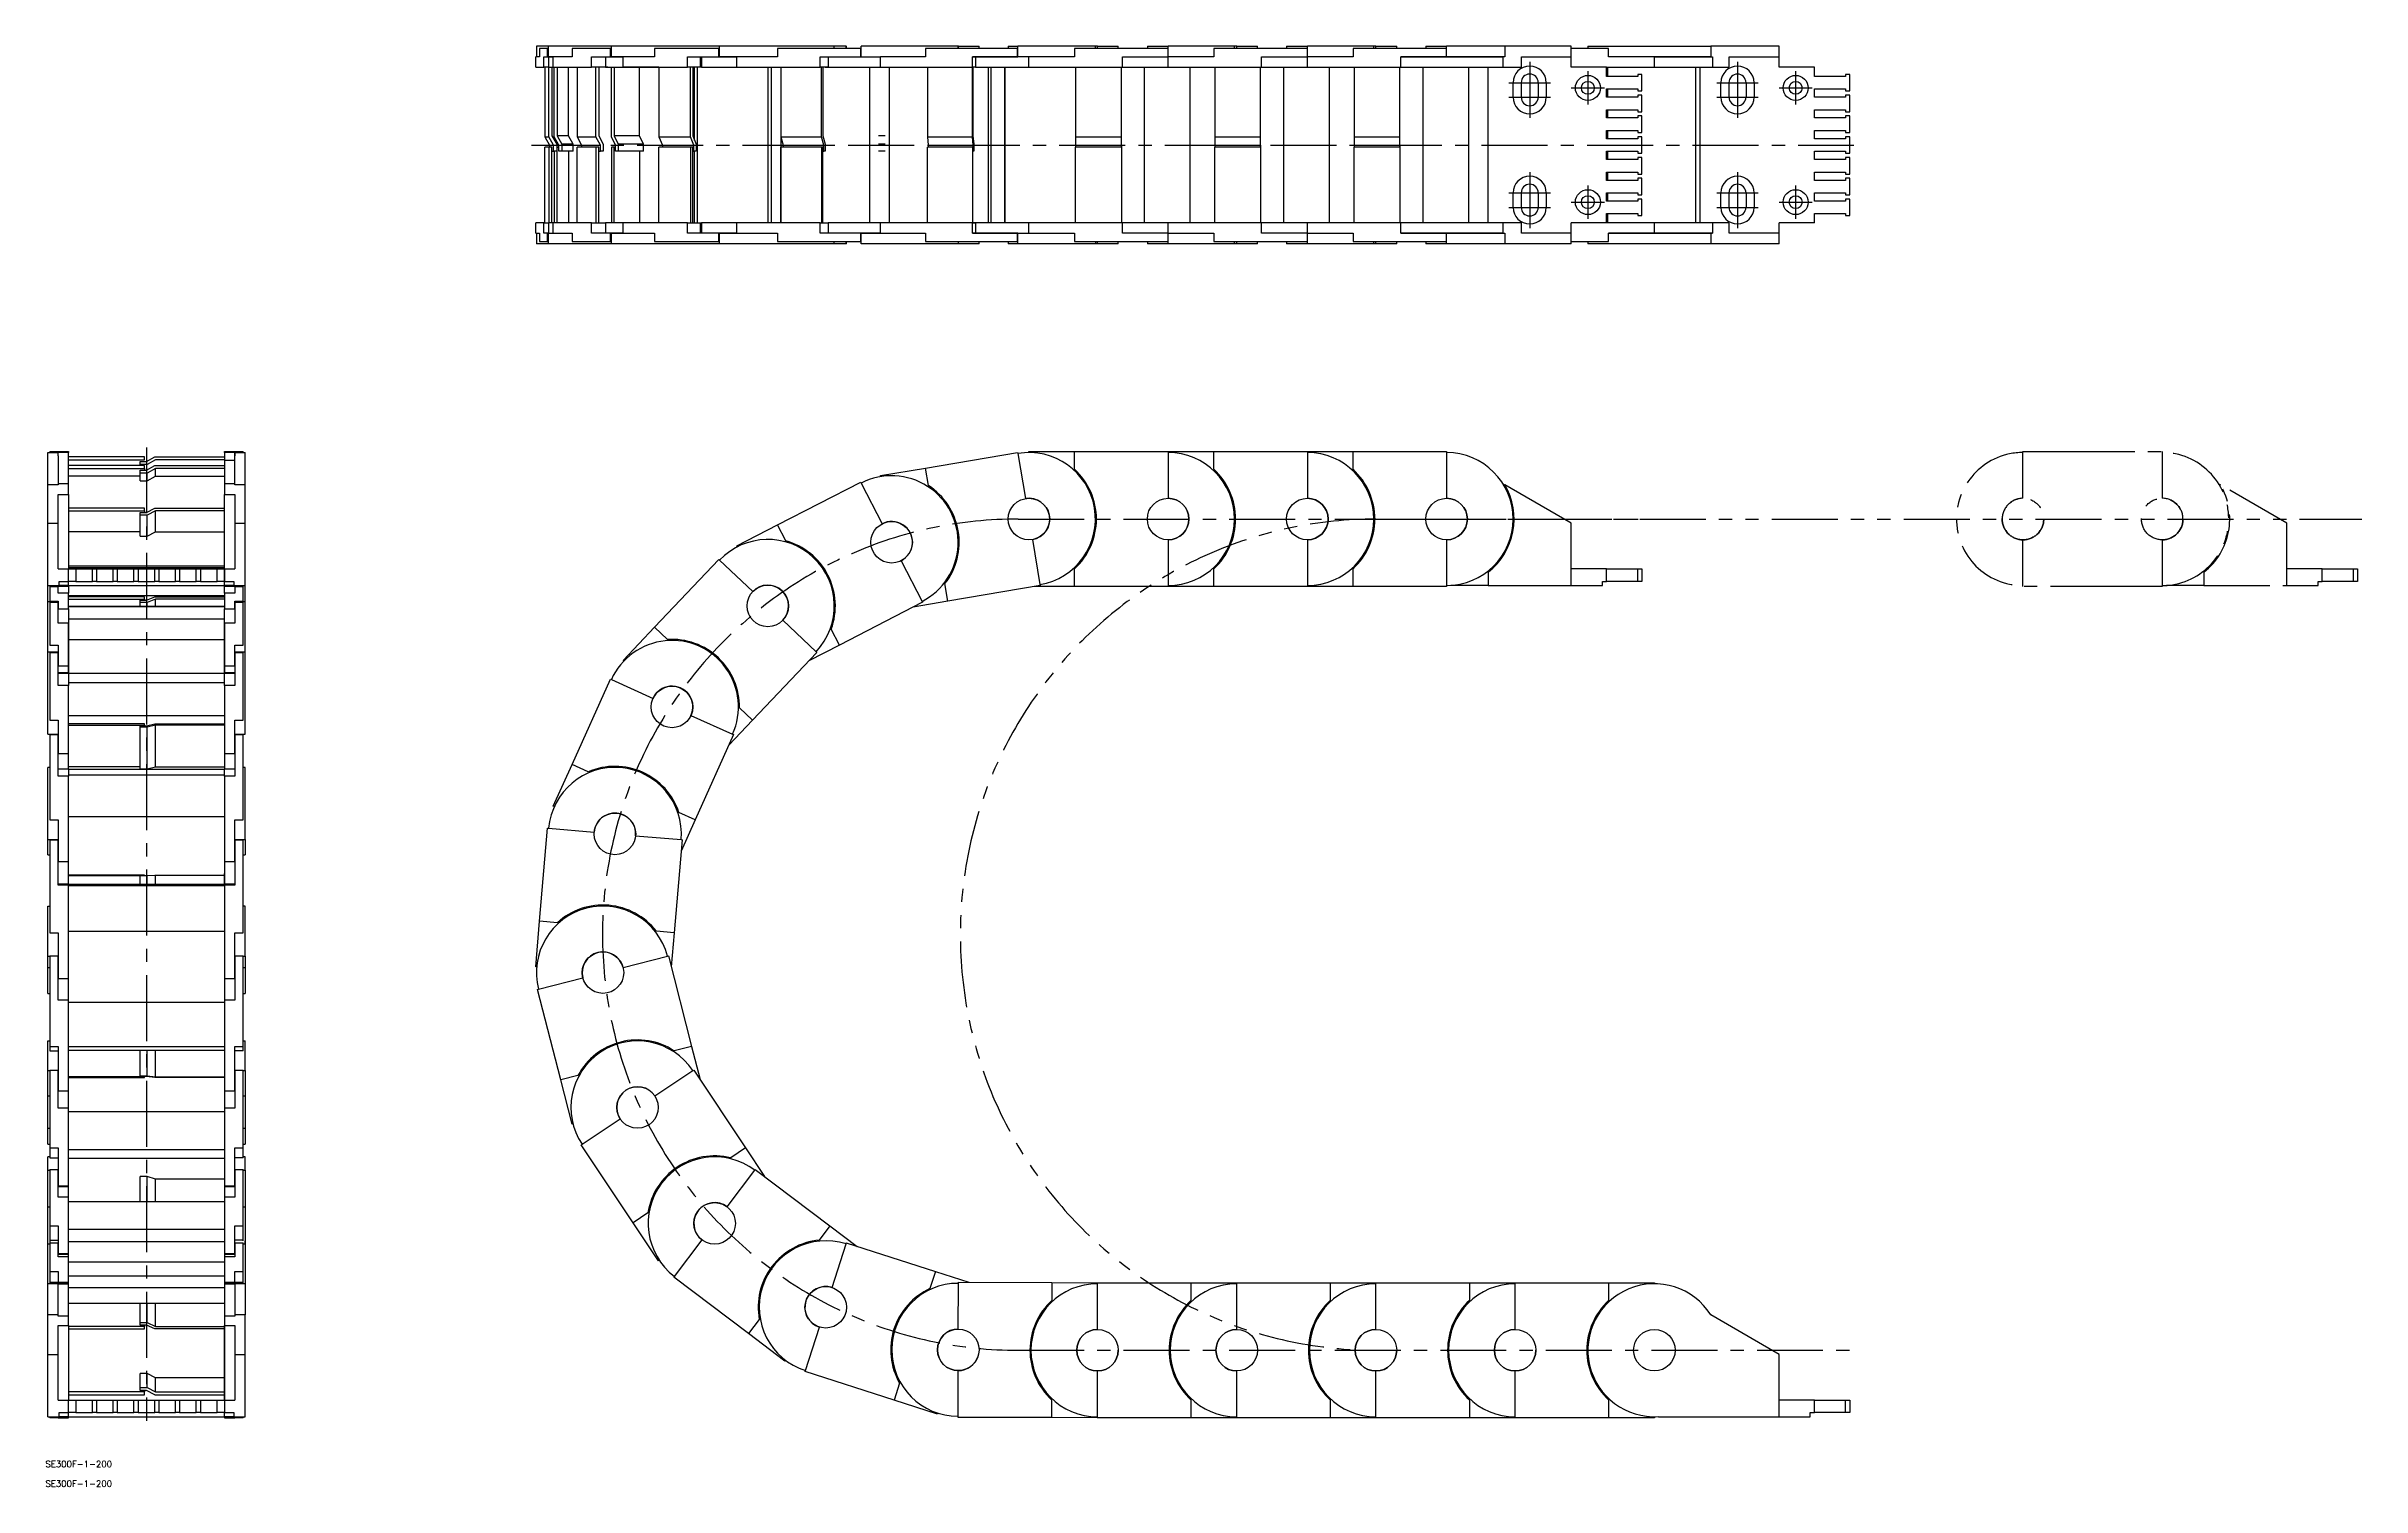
# Model space of a CAD drawing. Extents: x -236 to 879, y -598 to 95.
import ezdxf

# ---------------------------------------------------------------- set-up
doc = ezdxf.new("R2010")
doc.units = 0
doc.linetypes.add('CENTER', pattern=[50.8, 31.75, -6.35, 6.35, -6.35])
doc.linetypes.add('PHANTOM', pattern=[63.5, 31.75, -6.35, 6.35, -6.35, 6.35, -6.35])
doc.layers.get('0').update_dxf_attribs({"linetype": 'CONTINUOUS'})
doc.layers.add('CENTER', color=1, linetype='CONTINUOUS')
doc.styles.get("Standard").update_dxf_attribs({"font": 'txt.shx', "height": 3, "bigfont": 'bigfont.shx'})

# ---------------------------------------------------------------- blocks, each defined once
blk = doc.blocks.new('*U2')
at = {"color": 7, "linetype": 'CONTINUOUS'}
blk.add_text('SE300F-1-200', height=3, dxfattribs=at).set_placement((-235.9, -588.8))
blk = doc.blocks.new('*U3')
at = {"color": 7, "linetype": 'CONTINUOUS'}
blk.add_text('SE300F-1-200', height=3, dxfattribs=at).set_placement((-235.9, -598.2))

msp = doc.modelspace()

# ---------------------------------------------------------------- linework, layer by layer
at = {"color": 7, "linetype": 'CONTINUOUS'}
for p, q in [((0, 85), (0, 90)), ((1.889224, 90), (0, 90)), ((0.379946, 95), (0.379946, 90)), ((6.251698, 95), (0.379946, 95)), ((6.251698, 95), (0.379946, 95)), ((1.889224, 94), (1.889224, 90)), ((5.753545, 94), (1.889224, 94)), ((3.864321, 85), (3.864321, 90)), ((3.864321, 90), (5.753545, 90)), ((5.753545, 90), (5.753545, 94)), ((6.251698, 94), (5.753545, 94)), ((5.753545, 90), (6.251698, 90)), ((8.492207, 90), (6.133491, 90)), ((8.492207, 90), (6.133491, 90)), ((6.133491, 90), (6.133491, 85)), ((55.610323, 95), (6.251698, 95)), ((6.251698, 94), (6.251698, 95)), ((6.251698, 90), (6.251698, 94)), ((6.251698, 90), (8.492207, 90)), ((8.492207, 85), (8.492207, 90)), ((17.514459, 90), (8.492207, 90)), ((35.969065, 94), (17.514459, 94)), ((17.514459, 94), (17.514459, 90)), ((26.946813, 85), (26.946813, 90)), ((26.946813, 90), (35.969065, 90)), ((33.610349, 90), (33.610349, 85)), ((35.969065, 90), (35.969065, 94)), ((36.425085, 94), (35.969065, 94)), ((42.03422, 90), (35.969065, 90)), ((35.969065, 90), (36.425085, 90)), ((88.513511, 95), (36.425085, 95)), ((36.425085, 94), (36.425085, 95)), ((36.425085, 90), (36.425085, 94)), ((36.425085, 90), (41.987772, 90)), ((41.987772, 90), (41.987772, 89.995)), ((41.987772, 89.995), (42.034221, 89.995)), ((57.176978, 90), (42.03422, 90)), ((42.03422, 85), (42.03422, 90)), ((57.176978, 94), (57.176978, 90)), ((88.150801, 94), (57.176978, 94)), ((73.008043, 85), (73.008043, 90)), ((73.008043, 90), (88.150801, 90)), ((75.635368, 95), (75.614224, 95)), ((88.513511, 95), (75.635368, 95)), ((79.230874, 89.995), (79.230874, 85)), ((79.72693, 89.995), (79.72693, 85)), ((88.150801, 90), (88.150801, 94)), ((88.513511, 94), (88.150801, 94)), ((96.861787, 90), (88.150801, 90)), ((88.150801, 90), (88.513511, 90)), ((143.72693, 95), (88.513511, 95)), ((143.72693, 95), (88.513511, 95)), ((88.513511, 94), (88.513511, 95)), ((88.513511, 90), (88.513511, 94)), ((88.513511, 90), (96.559163, 90)), ((88.513511, 90), (96.559163, 90)), ((96.559163, 90), (96.559163, 89.995)), ((96.559163, 89.995), (96.861789, 89.995)), ((96.861787, 85), (96.861787, 90)), ((116.425655, 90), (96.861787, 90)), ((156.442657, 94), (116.425655, 94)), ((116.425655, 94), (116.425655, 90)), ((136.878789, 90), (156.442657, 90)), ((136.878789, 85), (136.878789, 90)), ((140.802388, 89.995), (140.802388, 85)), ((149.348529, 95), (143.72693, 95)), ((143.72693, 94), (143.72693, 95)), ((149.348529, 95), (143.72693, 95)), ((149.348529, 95), (149.573559, 95)), ((149.348529, 95), (149.573559, 95)), ((149.348529, 94), (149.348529, 95)), ((149.573559, 94), (149.573559, 95)), ((156.442657, 90), (156.442657, 94)), ((156.671352, 94), (156.442657, 94)), ((156.442657, 90), (156.671352, 90)), ((203.3078, 95), (156.671352, 95)), ((156.671352, 94), (156.671352, 95)), ((156.671352, 90), (156.671352, 94)), ((156.671352, 90), (165.891607, 90)), ((156.671352, 90), (165.891607, 90)), ((187.583954, 90), (165.891607, 90)), ((165.891607, 85), (165.891607, 90)), ((231.954663, 94), (187.583954, 94)), ((187.583954, 94), (187.583954, 90)), ((203.460915, 95), (203.306892, 95)), ((203.3078, 94), (203.3078, 95)), ((203.460915, 95), (213.37112, 95)), ((203.460915, 94), (203.460915, 95)), ((210.262316, 90), (231.954663, 90)), ((237.370856, 90), (210.262316, 90)), ((210.262316, 85), (210.262316, 90)), ((211.6919, 89.995), (211.6919, 85)), ((213.37112, 94), (213.37112, 95)), ((227.370856, 95), (232.037989, 95)), ((227.370856, 95), (227.370856, 94)), ((231.954663, 90), (231.954663, 94)), ((232.037989, 94), (231.954663, 94)), ((231.954663, 90), (232.037989, 90)), ((269.370856, 95), (232.037989, 95)), ((269.370856, 95), (232.037989, 95)), ((232.037989, 94), (232.037989, 95)), ((232.037989, 90), (232.037989, 94)), ((259.370856, 90), (237.370856, 90)), ((237.370856, 85), (237.370856, 90)), ((259.370856, 94), (259.370856, 90)), ((304.370856, 94), (259.370856, 94)), ((269.370856, 94), (269.370856, 95)), ((270.370856, 95), (269.370856, 95)), ((270.370856, 95), (280.370856, 95)), ((270.370856, 94), (270.370856, 95)), ((280.370856, 94), (280.370856, 95)), ((282.370856, 90), (304.370856, 90)), ((282.370856, 85), (282.370856, 90)), ((294.370856, 95), (304.370856, 95)), ((294.370856, 95), (294.370856, 94)), ((336.370856, 95), (304.370856, 95)), ((304.370856, 94), (304.370856, 95)), ((304.370856, 90), (304.370856, 94)), ((326.370856, 90), (304.370856, 90)), ((304.370856, 85), (304.370856, 90)), ((326.370856, 94), (326.370856, 90)), ((371.370856, 94), (326.370856, 94)), ((336.370856, 94), (336.370856, 95)), ((337.370856, 95), (336.370856, 95)), ((337.370856, 95), (347.370856, 95)), ((337.370856, 94), (337.370856, 95)), ((347.370856, 94), (347.370856, 95)), ((349.370856, 90), (371.370856, 90)), ((349.370856, 85), (349.370856, 90)), ((361.370856, 95), (371.370856, 95)), ((361.370856, 95), (361.370856, 94)), ((403.370856, 95), (371.370856, 95)), ((371.370856, 94), (371.370856, 95)), ((371.370856, 90), (371.370856, 94)), ((393.370856, 90), (371.370856, 90)), ((371.370856, 85), (371.370856, 90)), ((438.370856, 94), (393.370856, 94)), ((393.370856, 94), (393.370856, 90)), ((403.370856, 94), (403.370856, 95)), ((404.370856, 95), (403.370856, 95)), ((404.370856, 95), (414.370856, 95)), ((404.370856, 94), (404.370856, 95)), ((414.370856, 94), (414.370856, 95)), ((416.370856, 85), (416.370856, 90)), ((416.370856, 90), (438.370856, 90)), ((438.370856, 90), (416.370877, 90)), ((428.370856, 95), (438.370856, 95)), ((428.370856, 95), (428.370856, 94)), ((466.392947, 95), (438.370856, 95)), ((438.370856, 94), (438.370856, 95)), ((438.370856, 90), (438.370856, 94)), ((465.49299, 90), (438.370856, 90)), ((438.370856, 90), (448.370856, 90)), ((448.370856, 90), (448.370856, 89.995)), ((448.370856, 89.995), (465.49299, 89.995)), ((465.49299, 90), (465.49299, 85)), ((466.392947, 90), (465.49299, 90)), ((466.392947, 95), (466.392947, 90)), ((498.370856, 95), (466.392947, 95)), ((474.370856, 90), (498.370856, 90)), ((474.370856, 85), (474.370856, 90)), ((498.370856, 90), (498.370856, 95)), ((516.370856, 94), (498.370856, 94)), ((498.370856, 85), (498.370856, 90)), ((506.370856, 95), (565.49299, 95)), ((506.370856, 95), (506.370856, 94)), ((516.370856, 90), (516.370856, 94)), ((538.370856, 90), (516.370856, 90)), ((538.370856, 90), (565.49299, 90)), ((565.49299, 90), (538.370856, 90)), ((538.370856, 85), (538.370856, 90)), ((565.49299, 95), (565.49299, 90)), ((598.370856, 95), (565.49299, 95)), ((565.49299, 90), (566.392947, 90)), ((566.392947, 90), (566.392947, 85)), ((574.370856, 90), (598.370856, 90)), ((574.370856, 85), (574.370856, 90)), ((598.370856, 90), (598.370856, 95)), ((598.370856, 85), (598.370856, 90)), ((0, 85), (3.864321, 85)), ((6.133491, 85), (3.864321, 85)), ((4.422926, 85), (4.422926, 51.5)), ((6.133491, 85), (8.492207, 85)), ((6.133491, 85), (8.492207, 85)), ((6.31215, 51.5), (6.31215, 85)), ((7.806609, 85), (7.806609, 51.901924)), ((8.492207, 85), (26.946813, 85)), ((8.896901, 51.5), (8.896901, 85)), ((10.350044, 85), (10.350044, 51.901924)), ((15.805867, 51.901924), (15.805867, 85)), ((19.999609, 85), (19.999609, 51.5)), ((34.770519, 85), (26.946813, 85)), ((29.021861, 51.5), (29.021861, 85)), ((30.38992, 85), (30.38992, 51.901924)), ((33.610349, 85), (42.03422, 85)), ((36.486042, 51.5), (36.486042, 85)), ((37.73479, 85), (37.73479, 51.901924)), ((42.03422, 85), (73.008043, 85)), ((59.319193, 85), (42.03422, 85)), ((59.322207, 85), (42.39693, 85)), ((49.923379, 51.901924), (49.923379, 85)), ((59.33468, 85), (59.33468, 51.5)), ((79.230874, 85), (73.008043, 85)), ((74.477438, 51.5), (74.477438, 85)), ((75.565567, 85), (75.565567, 51.901924)), ((76.513485, 85), (75.586291, 85)), ((76.513485, 85), (75.586565, 85)), ((76.513485, 49.638623), (76.513485, 85)), ((77.772268, 85), (77.772268, 10)), ((78.405676, 85), (77.772268, 85)), ((79.72693, 85), (79.230874, 85)), ((79.72693, 85), (96.861787, 85)), ((96.861787, 85), (136.878789, 85)), ((111.906631, 10), (111.906631, 85)), ((113.25261, 85), (113.25261, 10)), ((118.002599, 85), (118.002599, 10)), ((118.013761, 85), (118.013761, 51.5)), ((140.802388, 85), (136.878789, 85)), ((137.577629, 51.5), (137.577629, 85)), ((138.263712, 85), (138.263712, 51.901924)), ((139.3078, 85), (165.891607, 85)), ((160.7439, 10), (160.7439, 85)), ((165.891607, 85), (210.262316, 85)), ((170.162147, 85), (170.162147, 10)), ((188.493592, 85), (188.493592, 51.5)), ((210.185939, 51.5), (210.185939, 85)), ((211.6919, 85), (210.262316, 85)), ((210.435917, 85), (210.435917, 51.901924)), ((211.6919, 85), (237.370856, 85)), ((217.996409, 10), (217.996409, 85)), ((219.093839, 85), (219.093839, 10)), ((225.462232, 85), (225.43816, 85)), ((225.462232, 85), (237.370856, 85)), ((225.786848, 51.5), (225.786848, 85)), ((225.791057, 85), (225.791057, 51.901924)), ((237.370856, 85), (282.370856, 85)), ((259.870856, 85), (259.870856, 51.5)), ((281.870856, 51.5), (281.870856, 85)), ((282.370856, 85), (292.871009, 85)), ((282.370856, 85), (304.370856, 85)), ((292.870856, 85), (292.870856, 10)), ((304.370856, 85), (349.370856, 85)), ((314.870856, 85), (314.870856, 10)), ((326.870856, 85), (326.870856, 51.5)), ((348.870856, 51.5), (348.870856, 85)), ((349.370856, 85), (371.370856, 85)), ((359.870856, 85), (359.870856, 10)), ((371.370856, 85), (416.370856, 85)), ((381.870856, 85), (381.870856, 10)), ((393.870856, 85), (393.870856, 51.5)), ((415.870856, 51.5), (415.870856, 85)), ((416.370856, 85), (465.49299, 85)), ((426.870856, 85), (426.870856, 10)), ((448.870856, 85), (448.870856, 10)), ((458.370856, 10), (458.370856, 85)), ((465.49299, 85), (474.370856, 85)), ((515.370856, 85), (498.370856, 85)), ((515.370856, 80.5), (515.370856, 85)), ((515.370856, 85), (538.370856, 85)), ((530.370856, 80.5), (515.370856, 80.5)), ((515.870856, 85), (515.870856, 80.5)), ((530.370856, 81.5), (530.370856, 80.5)), ((532.370856, 81.5), (530.370856, 81.5)), ((532.370856, 73.5), (532.370856, 81.5)), ((538.370856, 85), (566.392947, 85)), ((558.370856, 10), (558.370856, 85)), ((560.285463, 85), (560.285463, 10)), ((566.392947, 85), (574.370856, 85)), ((615.370856, 85), (598.370856, 85)), ((615.370856, 80.5), (615.370856, 85)), ((630.370856, 80.5), (615.370856, 80.5)), ((630.370856, 81.5), (630.370856, 80.5)), ((632.370856, 81.5), (630.370856, 81.5)), ((632.370856, 73.5), (632.370856, 81.5)), ((470.370856, 70.5), (470.370856, 77.5)), ((474.270856, 77.5), (474.270856, 70.5)), ((482.470856, 77.5), (482.470856, 70.5)), ((486.370856, 77.5), (486.370856, 70.5)), ((515.370856, 70.5), (515.370856, 74.5)), ((515.370856, 74.5), (530.370856, 74.5)), ((530.370856, 70.5), (515.370856, 70.5)), ((515.870856, 74.5), (515.870856, 70.5)), ((530.370856, 74.5), (530.370856, 73.5)), ((530.370856, 73.5), (532.370856, 73.5)), ((532.370856, 71.5), (530.370856, 71.5)), ((530.370856, 71.5), (530.370856, 70.5)), ((532.370856, 63.5), (532.370856, 71.5)), ((570.370856, 70.5), (570.370856, 77.5)), ((574.270856, 77.5), (574.270856, 70.5)), ((582.470856, 77.5), (582.470856, 70.5)), ((586.370856, 77.5), (586.370856, 70.5)), ((615.370856, 70.5), (615.370856, 74.5)), ((615.370856, 74.5), (630.370856, 74.5)), ((630.370856, 70.5), (615.370856, 70.5)), ((630.370856, 74.5), (630.370856, 73.5)), ((630.370856, 73.5), (632.370856, 73.5)), ((632.370856, 71.5), (630.370856, 71.5)), ((630.370856, 71.5), (630.370856, 70.5)), ((632.370856, 63.5), (632.370856, 71.5)), ((515.370856, 60.5), (515.370856, 64.5)), ((515.370856, 64.5), (530.370856, 64.5)), ((530.370856, 60.5), (515.370856, 60.5)), ((515.870856, 64.5), (515.870856, 60.5)), ((530.370856, 64.5), (530.370856, 63.5)), ((530.370856, 63.5), (532.370856, 63.5)), ((532.370856, 61.5), (530.370856, 61.5)), ((530.370856, 61.5), (530.370856, 60.5)), ((532.370856, 53.5), (532.370856, 61.5)), ((615.370856, 60.5), (615.370856, 64.5)), ((615.370856, 64.5), (630.370856, 64.5)), ((630.370856, 60.5), (615.370856, 60.5)), ((630.370856, 64.5), (630.370856, 63.5)), ((630.370856, 63.5), (632.370856, 63.5)), ((632.370856, 61.5), (630.370856, 61.5)), ((630.370856, 61.5), (630.370856, 60.5)), ((632.370856, 53.5), (632.370856, 61.5)), ((4.422926, 51.5), (6.723796, 47.5)), ((4.422926, 51.5), (6.31215, 51.5)), ((4.422926, 10), (4.422926, 46.5)), ((6.31215, 46.5), (4.422926, 46.5)), ((8.61302, 47.5), (6.31215, 51.5)), ((7.806609, 46.5), (6.31215, 46.5)), ((6.31215, 46.5), (6.31215, 10)), ((6.723796, 47.5), (8.61302, 47.5)), ((6.723796, 47.5), (6.723796, 46.5)), ((7.806609, 51.901924), (10.107479, 47.901924)), ((7.806609, 10), (7.806609, 46.5)), ((8.61302, 44.5), (8.61302, 47.5)), ((11.134161, 47.5), (8.896901, 51.5)), ((10.107479, 47.901924), (10.107479, 44.5)), ((10.350044, 46.5), (10.107479, 46.5)), ((10.350044, 51.901924), (12.587305, 47.901924)), ((15.805867, 51.901924), (10.350044, 51.901924)), ((10.350044, 10), (10.350044, 46.5)), ((10.350044, 46.5), (11.134161, 46.5)), ((11.134161, 44.5), (11.134161, 47.5)), ((12.587305, 47.901924), (12.587305, 44.5)), ((18.043127, 47.901924), (12.587305, 47.901924)), ((18.043127, 47.901924), (15.805867, 51.901924)), ((18.043127, 44.5), (18.043127, 47.901924)), ((19.999609, 51.5), (22.105874, 47.5)), ((19.999609, 51.5), (29.021861, 51.5)), ((19.999609, 10), (19.999609, 46.5)), ((29.021861, 46.5), (19.999609, 46.5)), ((22.105874, 47.5), (31.128126, 47.5)), ((22.105874, 47.5), (22.105874, 46.5)), ((31.128126, 47.5), (29.021861, 51.5)), ((29.021861, 46.5), (29.021861, 10)), ((30.38992, 46.5), (29.021861, 46.5)), ((30.38992, 51.901924), (32.496185, 47.901924)), ((30.38992, 10), (30.38992, 46.5)), ((31.128126, 44.5), (31.128126, 47.5)), ((32.496185, 47.901924), (32.496185, 44.5)), ((38.408616, 47.5), (36.486042, 51.5)), ((36.486042, 46.5), (36.486042, 10)), ((37.73479, 46.5), (36.486042, 46.5)), ((49.923379, 51.901924), (37.73479, 51.901924)), ((37.73479, 51.901924), (39.657364, 47.901924)), ((37.73479, 10), (37.73479, 46.5)), ((37.73479, 46.5), (38.408616, 46.5)), ((38.408616, 44.5), (38.408616, 47.5)), ((39.657364, 47.901924), (39.657364, 44.5)), ((51.845953, 47.901924), (39.657364, 47.901924)), ((51.845953, 47.901924), (49.923379, 51.901924)), ((51.845953, 44.5), (51.845953, 47.901924)), ((59.33468, 51.5), (61.009964, 47.5)), ((59.33468, 51.5), (74.477438, 51.5)), ((59.33468, 10), (59.33468, 46.5)), ((74.477438, 46.5), (59.33468, 46.5)), ((61.009964, 47.5), (76.152722, 47.5)), ((61.009964, 47.5), (61.009964, 46.5)), ((76.152722, 47.5), (74.477438, 51.5)), ((74.477438, 46.5), (74.477438, 10)), ((75.565567, 46.5), (74.477438, 46.5)), ((75.565567, 51.901924), (77.240851, 47.901924)), ((75.565567, 10), (75.565567, 46.5)), ((76.152722, 44.5), (76.152722, 47.5)), ((77.240851, 47.901924), (77.240851, 44.5)), ((118.013761, 51.5), (119.070055, 47.5)), ((118.013761, 51.5), (137.577629, 51.5)), ((137.577629, 46.5), (118.013761, 46.5)), ((118.013761, 10), (118.013761, 46.5)), ((119.070055, 47.5), (138.633923, 47.5)), ((119.070055, 47.5), (119.070055, 46.5)), ((138.633923, 47.5), (137.577629, 51.5)), ((137.577629, 46.5), (137.577629, 10)), ((138.263712, 46.5), (137.577629, 46.5)), ((138.263712, 51.901924), (139.320007, 47.901924)), ((138.263712, 10), (138.263712, 46.5)), ((138.633923, 44.5), (138.633923, 47.5)), ((139.320007, 47.901924), (139.320007, 44.5)), ((168.161968, 51.901924), (165.020969, 51.901924)), ((168.161968, 47.901924), (165.020969, 47.901924)), ((188.493592, 51.5), (188.878458, 47.5)), ((188.493592, 51.5), (210.185939, 51.5)), ((188.493592, 10), (188.493592, 46.5)), ((210.185939, 46.5), (188.493592, 46.5)), ((188.878458, 47.5), (210.570805, 47.5)), ((188.878458, 47.5), (188.878458, 46.5)), ((210.570805, 47.5), (210.185939, 51.5)), ((210.185939, 46.5), (210.185939, 10)), ((210.435917, 46.5), (210.185939, 46.5)), ((210.435917, 51.901924), (210.820783, 47.901924)), ((210.435917, 10), (210.435917, 46.5)), ((210.570805, 44.5), (210.570805, 47.5)), ((210.820783, 47.901924), (210.820783, 44.5)), ((225.793328, 47.5), (225.786848, 51.5)), ((225.786848, 46.5), (225.786848, 10)), ((225.791057, 46.5), (225.786848, 46.5)), ((225.791057, 51.901924), (225.797537, 47.901924)), ((225.93684, 51.901924), (225.791057, 51.901924)), ((225.791057, 10), (225.791057, 46.5)), ((225.791057, 46.5), (225.793328, 46.5)), ((225.793328, 44.5), (225.793328, 47.5)), ((225.797537, 47.901924), (225.797537, 44.5)), ((225.93684, 47.901924), (225.797537, 47.901924)), ((259.870856, 51.5), (259.870856, 47.5)), ((259.870856, 51.5), (281.870856, 51.5)), ((259.870856, 47.5), (281.870856, 47.5)), ((259.870856, 47.5), (259.870856, 46.5)), ((259.870856, 10), (259.870856, 46.5)), ((281.870856, 46.5), (259.870856, 46.5)), ((281.870856, 47.5), (281.870856, 51.5)), ((281.870856, 46.5), (281.870856, 47.5)), ((281.870856, 47.5), (281.870856, 46.5)), ((281.870856, 46.5), (281.870856, 10)), ((326.870856, 51.5), (326.870856, 47.5)), ((326.870856, 51.5), (348.870856, 51.5)), ((326.870856, 47.5), (348.870856, 47.5)), ((326.870856, 47.5), (326.870856, 46.5)), ((326.870856, 10), (326.870856, 46.5)), ((348.870856, 46.5), (326.870856, 46.5)), ((348.870856, 47.5), (348.870856, 51.5)), ((348.870856, 46.5), (348.870856, 47.5)), ((348.870856, 47.5), (348.870856, 46.5)), ((348.870856, 46.5), (348.870856, 10)), ((393.870856, 51.5), (393.870856, 47.5)), ((393.870856, 51.5), (415.870856, 51.5)), ((393.870856, 47.5), (415.870856, 47.5)), ((393.870856, 47.5), (393.870856, 46.5)), ((393.870856, 10), (393.870856, 46.5)), ((415.870856, 46.5), (393.870856, 46.5)), ((415.870856, 47.5), (415.870856, 51.5)), ((415.870856, 46.5), (415.870856, 47.5)), ((415.870856, 47.5), (415.870856, 46.5)), ((415.870856, 46.5), (415.870856, 10)), ((515.370856, 50.5), (515.370856, 54.5)), ((515.370856, 54.5), (530.370856, 54.5)), ((530.370856, 50.5), (515.370856, 50.5)), ((515.870856, 54.5), (515.870856, 50.5)), ((530.370856, 54.5), (530.370856, 53.5)), ((530.370856, 53.5), (532.370856, 53.5)), ((530.370856, 51.5), (530.370856, 50.5)), ((532.370856, 51.5), (530.370856, 51.5)), ((532.370856, 43.5), (532.370856, 51.5)), ((615.370856, 50.5), (615.370856, 54.5)), ((615.370856, 54.5), (630.370856, 54.5)), ((630.370856, 50.5), (615.370856, 50.5)), ((630.370856, 54.5), (630.370856, 53.5)), ((630.370856, 53.5), (632.370856, 53.5)), ((630.370856, 51.5), (630.370856, 50.5)), ((632.370856, 51.5), (630.370856, 51.5)), ((632.370856, 43.5), (632.370856, 51.5)), ((7.806609, 44.5), (8.61302, 44.5)), ((10.107479, 44.5), (8.61302, 44.5)), ((8.896901, 44.5), (8.896901, 10)), ((12.587305, 44.5), (11.134161, 44.5)), ((18.043127, 44.5), (12.587305, 44.5)), ((15.805867, 44.5), (15.805867, 10)), ((30.38992, 44.5), (31.128126, 44.5)), ((32.496185, 44.5), (31.128126, 44.5)), ((39.657364, 44.5), (38.408616, 44.5)), ((51.845953, 44.5), (39.657364, 44.5)), ((49.923379, 44.5), (49.923379, 10)), ((75.565567, 44.5), (76.152722, 44.5)), ((77.240851, 44.5), (76.152722, 44.5)), ((76.513485, 10), (76.513485, 44.5)), ((138.263712, 44.5), (138.633923, 44.5)), ((139.320007, 44.5), (138.633923, 44.5)), ((168.161968, 44.5), (165.020969, 44.5)), ((210.435917, 44.5), (210.570805, 44.5)), ((210.820783, 44.5), (210.570805, 44.5)), ((225.797537, 44.5), (225.793328, 44.5)), ((225.93684, 44.5), (225.797537, 44.5)), ((515.370856, 40.5), (515.370856, 44.5)), ((515.370856, 44.5), (530.370856, 44.5)), ((530.370856, 40.5), (515.370856, 40.5)), ((515.370856, 30.5), (515.370856, 34.5)), ((515.370856, 34.5), (530.370856, 34.5)), ((515.870856, 44.5), (515.870856, 40.5)), ((515.870856, 34.5), (515.870856, 30.5)), ((530.370856, 44.5), (530.370856, 43.5)), ((530.370856, 43.5), (532.370856, 43.5)), ((532.370856, 41.5), (530.370856, 41.5)), ((530.370856, 41.5), (530.370856, 40.5)), ((530.370856, 34.5), (530.370856, 33.5)), ((530.370856, 33.5), (532.370856, 33.5)), ((532.370856, 33.5), (532.370856, 41.5)), ((615.370856, 40.5), (615.370856, 44.5)), ((615.370856, 44.5), (630.370856, 44.5)), ((630.370856, 40.5), (615.370856, 40.5)), ((615.370856, 30.5), (615.370856, 34.5)), ((615.370856, 34.5), (630.370856, 34.5)), ((630.370856, 44.5), (630.370856, 43.5)), ((630.370856, 43.5), (632.370856, 43.5)), ((632.370856, 41.5), (630.370856, 41.5)), ((630.370856, 41.5), (630.370856, 40.5)), ((630.370856, 34.5), (630.370856, 33.5)), ((630.370856, 33.5), (632.370856, 33.5)), ((632.370856, 33.5), (632.370856, 41.5)), ((470.370856, 17.5), (470.370856, 24.5)), ((474.270856, 24.5), (474.270856, 17.5)), ((482.470856, 24.5), (482.470856, 17.5)), ((486.370856, 24.5), (486.370856, 17.5)), ((530.370856, 30.5), (515.370856, 30.5)), ((515.370856, 20.5), (515.370856, 24.5)), ((515.370856, 24.5), (530.370856, 24.5)), ((515.870856, 24.5), (515.870856, 20.5)), ((530.370856, 31.5), (530.370856, 30.5)), ((532.370856, 31.5), (530.370856, 31.5)), ((530.370856, 24.5), (530.370856, 23.5)), ((530.370856, 23.5), (532.370856, 23.5)), ((532.370856, 23.5), (532.370856, 31.5)), ((570.370856, 17.5), (570.370856, 24.5)), ((574.270856, 24.5), (574.270856, 17.5)), ((582.470856, 24.5), (582.470856, 17.5)), ((586.370856, 24.5), (586.370856, 17.5)), ((630.370856, 30.5), (615.370856, 30.5)), ((615.370856, 20.5), (615.370856, 24.5)), ((615.370856, 24.5), (630.370856, 24.5)), ((630.370856, 31.5), (630.370856, 30.5)), ((632.370856, 31.5), (630.370856, 31.5)), ((630.370856, 24.5), (630.370856, 23.5)), ((630.370856, 23.5), (632.370856, 23.5)), ((632.370856, 23.5), (632.370856, 31.5)), ((530.370856, 20.5), (515.370856, 20.5)), ((515.370856, 10), (515.370856, 14.5)), ((515.370856, 14.5), (530.370856, 14.5)), ((515.870856, 14.5), (515.870856, 10)), ((532.370856, 21.5), (530.370856, 21.5)), ((530.370856, 21.5), (530.370856, 20.5)), ((530.370856, 14.5), (530.370856, 13.5)), ((530.370856, 13.5), (532.370856, 13.5)), ((532.370856, 13.5), (532.370856, 21.5)), ((630.370856, 20.5), (615.370856, 20.5)), ((615.370856, 10), (615.370856, 14.5)), ((615.370856, 14.5), (630.370856, 14.5)), ((632.370856, 21.5), (630.370856, 21.5)), ((630.370856, 21.5), (630.370856, 20.5)), ((630.370856, 14.5), (630.370856, 13.5)), ((630.370856, 13.5), (632.370856, 13.5)), ((632.370856, 13.5), (632.370856, 21.5)), ((0, 5), (0, 10)), ((3.864321, 10), (0, 10)), ((0, 5), (1.889224, 5)), ((0.379946, 5), (0.379946, 0)), ((6.251698, 0), (0.379946, 0)), ((6.251698, 0), (0.379946, 0)), ((1.889224, 5), (1.889224, 1)), ((1.889224, 1), (5.753545, 1)), ((3.864321, 5), (3.864321, 10)), ((3.864321, 10), (6.133491, 10)), ((5.753545, 5), (3.864321, 5)), ((5.753545, 1), (5.753545, 5)), ((6.251698, 5), (5.753545, 5)), ((5.753545, 1), (6.251698, 1)), ((6.133491, 10), (6.133491, 5)), ((8.492207, 10), (6.133491, 10)), ((8.492207, 10), (6.133491, 10)), ((6.133491, 5), (8.492207, 5)), ((6.133491, 5), (8.492207, 5)), ((6.251698, 1), (6.251698, 5)), ((6.251698, 0), (6.251698, 1)), ((55.610323, 0), (6.251698, 0)), ((26.946813, 10), (8.492207, 10)), ((8.492207, 5), (8.492207, 10)), ((8.492207, 5), (17.514459, 5)), ((17.514459, 5), (17.514459, 1)), ((17.514459, 1), (35.969065, 1)), ((26.946813, 5), (26.946813, 10)), ((26.946813, 10), (33.610349, 10)), ((35.969065, 5), (26.946813, 5)), ((33.610349, 10), (33.610349, 5)), ((42.03422, 10), (33.610349, 10)), ((35.969065, 1), (35.969065, 5)), ((35.969065, 5), (42.03422, 5)), ((36.425085, 5), (35.969065, 5)), ((35.969065, 1), (36.425085, 1)), ((36.425085, 1), (36.425085, 5)), ((41.987772, 5), (36.425085, 5)), ((36.425085, 0), (36.425085, 1)), ((88.513511, 0), (36.425085, 0)), ((42.034221, 5.005), (41.987772, 5.005)), ((41.987772, 5.005), (41.987772, 5)), ((73.008043, 10), (42.03422, 10)), ((42.03422, 5), (42.03422, 10)), ((42.03422, 5), (57.176978, 5)), ((57.176978, 5), (57.176978, 1)), ((57.176978, 1), (88.150801, 1)), ((73.008043, 5), (73.008043, 10)), ((73.008043, 10), (79.230874, 10)), ((88.150801, 5), (73.008043, 5)), ((88.513511, 0), (75.635368, 0)), ((79.230874, 10), (79.230874, 5.005)), ((79.230874, 10), (79.730902, 10)), ((96.861787, 10), (79.72693, 10)), ((79.72693, 10), (79.72693, 5.005)), ((88.150801, 1), (88.150801, 5)), ((88.150801, 5), (96.861787, 5)), ((88.513511, 5), (88.150801, 5)), ((88.150801, 1), (88.513511, 1)), ((88.513511, 1), (88.513511, 5)), ((96.559163, 5), (88.513511, 5)), ((96.559163, 5), (88.513511, 5)), ((88.513511, 0), (88.513511, 1)), ((149.573559, 0), (88.513511, 0)), ((96.861789, 5.005), (96.559163, 5.005)), ((96.559163, 5.005), (96.559163, 5)), ((136.878789, 10), (96.861787, 10)), ((96.861787, 5), (96.861787, 10)), ((96.861787, 5), (116.425655, 5)), ((116.425655, 5), (116.425655, 1)), ((116.425655, 1), (156.442657, 1)), ((136.878789, 5), (136.878789, 10)), ((136.878789, 10), (140.802388, 10)), ((156.442657, 5), (136.878789, 5)), ((165.891607, 10), (140.802388, 10)), ((140.802388, 10), (140.802388, 5.005)), ((143.72693, 0), (143.72693, 1)), ((149.348529, 0), (143.72693, 0)), ((149.348529, 0), (149.348529, 1)), ((149.573559, 0), (149.348529, 0)), ((149.573559, 0), (149.348529, 0)), ((149.573559, 0), (149.573559, 1)), ((156.442657, 1), (156.442657, 5)), ((156.671352, 5), (156.442657, 5)), ((156.442657, 1), (156.671352, 1)), ((156.671352, 1), (156.671352, 5)), ((156.671352, 5), (165.891607, 5)), ((165.891607, 5), (156.671352, 5)), ((156.671352, 0), (156.671352, 1)), ((213.37112, 0), (156.671352, 0)), ((210.262316, 10), (165.891607, 10)), ((165.891607, 5), (165.891607, 10)), ((165.891607, 5), (187.583954, 5)), ((187.583954, 5), (187.583954, 1)), ((187.583954, 1), (231.954663, 1)), ((203.3078, 1), (203.3078, 0)), ((203.460915, 0), (203.3078, 0)), ((203.460915, 0), (203.460915, 1)), ((210.262316, 5), (210.262316, 10)), ((210.262316, 10), (211.6919, 10)), ((231.954663, 5), (210.262316, 5)), ((210.262316, 5), (237.370856, 5)), ((237.370856, 10), (210.435939, 10)), ((211.6919, 10), (211.6919, 5.005)), ((213.37112, 0), (213.37112, 1)), ((227.370856, 1), (227.370856, 0)), ((232.037989, 0), (227.370856, 0)), ((231.954663, 1), (231.954663, 5)), ((232.037989, 5), (231.954663, 5)), ((231.954663, 1), (232.037989, 1)), ((232.037989, 1), (232.037989, 5)), ((232.037989, 0), (232.037989, 1)), ((270.370856, 0), (232.037989, 0)), ((282.370856, 10), (237.370856, 10)), ((237.370856, 5), (237.370856, 10)), ((237.370856, 5), (259.370856, 5)), ((259.370856, 5), (259.370856, 1)), ((259.370856, 1), (304.370856, 1)), ((269.370856, 1), (269.370856, 0)), ((280.370856, 0), (270.370646, 0)), ((270.370856, 0), (270.370856, 1)), ((280.370856, 0), (280.370856, 1)), ((304.370856, 10), (282.370856, 10)), ((282.370856, 5), (282.370856, 10)), ((304.370856, 5), (282.370856, 5)), ((294.370856, 1), (294.370856, 0)), ((304.370856, 0), (294.370856, 0)), ((349.370856, 10), (304.370856, 10)), ((304.370856, 5), (304.370856, 10)), ((304.370856, 5), (326.370856, 5)), ((304.370856, 1), (304.370856, 5)), ((304.370856, 0), (304.370856, 1)), ((336.370856, 0), (304.370856, 0)), ((326.370856, 5), (326.370856, 1)), ((326.370856, 1), (371.370856, 1)), ((336.370856, 0), (336.370856, 1)), ((337.370856, 0), (336.370856, 0)), ((347.370856, 0), (337.370646, 0)), ((337.370856, 0), (337.370856, 1)), ((347.370856, 0), (347.370856, 1)), ((371.370856, 10), (349.370856, 10)), ((349.370856, 5), (349.370856, 10)), ((371.370856, 5), (349.370856, 5)), ((361.370856, 1), (361.370856, 0)), ((371.370856, 0), (361.370856, 0)), ((416.370856, 10), (371.370856, 10)), ((371.370856, 5), (371.370856, 10)), ((371.370856, 1), (371.370856, 5)), ((371.370856, 5), (393.370856, 5)), ((371.370856, 0), (371.370856, 1)), ((403.370856, 0), (371.370856, 0)), ((393.370856, 5), (393.370856, 1)), ((393.370856, 1), (438.370856, 1)), ((403.370856, 0), (403.370856, 1)), ((404.370856, 0), (403.370856, 0)), ((414.370856, 0), (404.370646, 0)), ((404.370856, 0), (404.370856, 1)), ((414.370856, 0), (414.370856, 1)), ((465.49299, 10), (416.370856, 10)), ((416.370856, 5), (416.370856, 10)), ((438.370856, 5), (416.370856, 5)), ((416.370877, 5), (465.49299, 5)), ((428.370856, 1), (428.370856, 0)), ((448.370856, 0), (428.370856, 0)), ((438.370856, 1), (438.370856, 5)), ((448.370856, 5), (438.370856, 5)), ((438.370856, 0), (438.370856, 1)), ((466.392947, 0), (438.370856, 0)), ((465.49299, 5.005), (448.370856, 5.005)), ((448.370856, 5.005), (448.370856, 5)), ((466.392947, 0), (458.370856, 0)), ((465.49299, 10), (465.49299, 5)), ((474.370856, 10), (465.49299, 10)), ((465.49299, 5), (466.392947, 5)), ((466.392947, 5), (466.392947, 0)), ((498.370856, 0), (466.392947, 0)), ((474.370856, 5), (474.370856, 10)), ((498.370856, 5), (474.370856, 5)), ((515.370856, 10), (498.370856, 10)), ((538.370856, 10), (498.370856, 10)), ((498.370856, 5), (498.370856, 10)), ((498.370856, 0), (498.370856, 5)), ((498.370856, 1), (516.370856, 1)), ((506.370856, 1), (506.370856, 0)), ((565.49299, 0), (506.370856, 0)), ((516.370856, 1), (516.370856, 5)), ((565.49299, 5), (516.370856, 5)), ((516.370856, 5), (538.370856, 5)), ((566.392947, 10), (538.370856, 10)), ((538.370856, 5), (538.370856, 10)), ((538.370856, 5), (566.392947, 5)), ((565.49299, 5), (565.49299, 0)), ((566.392947, 5), (565.49299, 5)), ((598.370856, 0), (565.49299, 0)), ((566.392947, 10), (566.392947, 5)), ((574.370856, 10), (566.392947, 10)), ((574.370856, 5), (574.370856, 10)), ((598.370856, 5), (574.370856, 5)), ((615.370856, 10), (598.370856, 10)), ((598.370856, 5), (598.370856, 10)), ((598.370856, 0), (598.370856, 5)), ((-233.830106, -100), (-229.830106, -100)), ((-233.830106, -100), (-233.830106, -100.5)), ((-229.830106, -100), (-224.830106, -100)), ((-229.830106, -100.5), (-229.830106, -100)), ((-224.830106, -100), (-224.830106, -100.5)), ((-149.830106, -100), (-144.830106, -100)), ((-149.830106, -100.5), (-149.830106, -100)), ((-144.830106, -100), (-140.830106, -100)), ((-144.830106, -100), (-144.830106, -100.5)), ((-140.830106, -100.5), (-140.830106, -100)), ((237.370856, -100), (259.370856, -100)), ((237.370856, -100.5), (237.370856, -100)), ((259.370856, -100), (304.370856, -100)), ((259.370856, -108.578253), (259.370856, -100)), ((304.370856, -100), (326.370856, -100)), ((304.370856, -100), (304.370856, -100.5)), ((326.370856, -100), (371.370856, -100)), ((326.370856, -108.578253), (326.370856, -100)), ((371.370856, -100), (393.370856, -100)), ((371.370856, -100), (371.370856, -100.5)), ((393.370856, -100), (438.370856, -100)), ((393.370856, -108.578253), (393.370856, -100)), ((438.370856, -100), (438.370856, -100.5)), ((-234.830106, -116.037546), (-234.830106, -100.5)), ((-234.830106, -116.037546), (-234.830106, -100.5)), ((-234.830106, -100.5), (-233.830106, -100.5)), ((-233.830106, -100.5), (-229.830106, -100.5)), ((-224.830106, -100.5), (-229.830106, -100.5)), ((-229.830106, -102.102632), (-229.830106, -100.5)), ((-229.830106, -102.102632), (-229.830106, -115.517955)), ((-229.825106, -102.102632), (-229.830106, -102.102632)), ((-224.830106, -115.517955), (-224.830106, -100.5)), ((-188.330106, -102.5), (-224.830106, -102.5)), ((-224.830106, -104), (-188.330106, -104)), ((-188.330106, -106.669199), (-224.830106, -106.669199)), ((-224.830106, -108.148223), (-188.330106, -108.148223)), ((-190.330106, -104.809401), (-187.330106, -104.809401)), ((-190.330106, -106.309401), (-190.330106, -104.809401)), ((-186.928182, -106.309401), (-190.330106, -106.309401)), ((-190.330106, -108.946305), (-187.330106, -108.946305)), ((-190.330106, -110.425329), (-190.330106, -108.946305)), ((-186.928182, -110.425329), (-190.330106, -110.425329)), ((-190.330106, -114.091675), (-190.330106, -110.425329)), ((-188.330106, -104), (-188.330106, -102.5)), ((-188.330106, -108.148223), (-188.330106, -106.669199)), ((-188.330106, -108.148223), (-188.330106, -108.946305)), ((-187.330106, -104.809401), (-183.330106, -102.5)), ((-187.330106, -108.946305), (-183.330106, -106.669199)), ((-182.928182, -104), (-186.928182, -106.309401)), ((-182.928182, -108.148223), (-186.928182, -110.425329)), ((-186.928182, -114.091675), (-186.928182, -110.425329)), ((-183.330106, -102.5), (-149.830106, -102.5)), ((-183.330106, -106.669199), (-149.830106, -106.669199)), ((-149.830106, -104), (-182.928182, -104)), ((-149.830106, -108.148223), (-182.928182, -108.148223)), ((-182.928182, -111.814569), (-182.928182, -108.148223)), ((-149.830106, -100.5), (-149.830106, -115.517955)), ((-144.830106, -100.5), (-149.830106, -100.5)), ((-149.830106, -104.120834), (-144.835106, -104.120834)), ((-144.830106, -102.102632), (-144.835106, -102.102632)), ((-144.830106, -100.5), (-140.830106, -100.5)), ((-144.830106, -115.517955), (-144.830106, -100.5)), ((-144.830106, -100.5), (-144.830106, -102.102632)), ((-140.830106, -100.5), (-139.830106, -100.5)), ((-139.830106, -116.037546), (-139.830106, -100.5)), ((165.891607, -111.620178), (187.583954, -107.953832)), ((187.583954, -107.953832), (231.954663, -100.454488)), ((189.013538, -116.412124), (187.583954, -107.953832)), ((231.954663, -100.454488), (232.037989, -100.947496)), ((232.037989, -100.947496), (235.704335, -122.639842)), ((304.370856, -100.5), (304.370856, -122.5)), ((371.370856, -100.5), (371.370856, -122.5)), ((438.370856, -100.5), (438.370856, -122.5)), ((-229.830106, -116.037546), (-234.830106, -116.037546)), ((-234.830106, -134.5), (-234.830106, -116.037546)), ((-224.830106, -115.517955), (-229.830106, -115.517955)), ((-229.830106, -115.517955), (-229.830106, -116.037546)), ((-229.830106, -120.643594), (-224.830106, -120.643594)), ((-229.830106, -134.5), (-229.830106, -120.643594)), ((-190.330106, -111.814569), (-224.830106, -111.814569)), ((-224.830106, -120.643594), (-224.830106, -115.517955)), ((-224.830106, -120.643594), (-224.830106, -156.5)), ((-190.330106, -114.091675), (-186.928182, -114.091675)), ((-186.928182, -114.091675), (-182.928182, -111.814569)), ((-182.928182, -111.814569), (-149.830106, -111.814569)), ((-144.830106, -115.517955), (-149.830106, -115.517955)), ((-149.830106, -115.517955), (-149.830106, -120.643594)), ((-149.830106, -156.5), (-149.830106, -120.643594)), ((-149.830106, -120.643594), (-144.830106, -120.643594)), ((-144.830106, -116.037546), (-144.830106, -115.517955)), ((-139.830106, -116.037546), (-144.830106, -116.037546)), ((-144.830106, -120.643594), (-144.830106, -134.5)), ((-139.830106, -134.5), (-139.830106, -116.037546)), ((116.425655, -135.347027), (156.442657, -114.764522)), ((156.442657, -114.764522), (156.671352, -115.209155)), ((156.671352, -115.209155), (166.73391, -134.773023)), ((165.974933, -112.113186), (165.891607, -111.620178)), ((465.49299, -115.517955), (466.392947, -116.037546)), ((498.370856, -134.5), (466.392947, -116.037546)), ((-188.330106, -127.278941), (-224.830106, -127.278941)), ((-224.830106, -128.612841), (-188.330106, -128.612841)), ((-190.330106, -129.332615), (-187.330106, -129.332615)), ((-190.330106, -130.666515), (-190.330106, -129.332615)), ((-186.928182, -130.666515), (-190.330106, -130.666515)), ((-190.330106, -140.729073), (-190.330106, -130.666515)), ((-188.330106, -128.612841), (-188.330106, -127.278941)), ((-188.330106, -128.612841), (-188.330106, -129.332615)), ((-187.330106, -129.332615), (-183.330106, -127.278941)), ((-182.928182, -128.612841), (-186.928182, -130.666515)), ((-186.928182, -140.729073), (-186.928182, -130.666515)), ((-183.330106, -127.278941), (-149.830106, -127.278941)), ((-149.830106, -128.612841), (-182.928182, -128.612841)), ((-182.928182, -138.675399), (-182.928182, -128.612841)), ((-234.830106, -134.5), (-229.830106, -134.5)), ((-234.830106, -164.5), (-234.830106, -134.5)), ((-229.830106, -156.5), (-229.830106, -134.5)), ((-190.330106, -138.675399), (-224.830106, -138.675399)), ((-190.330106, -140.729073), (-186.928182, -140.729073)), ((-186.928182, -140.729073), (-182.928182, -138.675399)), ((-182.928182, -138.675399), (-149.830106, -138.675399)), ((-144.830106, -134.5), (-139.830106, -134.5)), ((-144.830106, -134.5), (-144.830106, -156.5)), ((-139.830106, -164.5), (-139.830106, -134.5)), ((96.861787, -145.409585), (116.425655, -135.347027)), ((120.349253, -142.975382), (116.425655, -135.347027)), ((239.037377, -142.360158), (242.703723, -164.052504)), ((304.370856, -142.5), (304.370856, -164.5)), ((371.370856, -142.5), (371.370856, -164.5)), ((438.370856, -142.5), (438.370856, -164.5)), ((498.370856, -164.5), (498.370856, -134.5)), ((-224.830106, -155), (-149.830106, -155)), ((-149.830106, -155.952079), (-224.830106, -155.952079)), ((57.176978, -184.584641), (88.150801, -151.94077)), ((88.150801, -151.94077), (88.513511, -152.284924)), ((88.513511, -152.284924), (104.472736, -167.427682)), ((97.090482, -145.854219), (96.861787, -145.409585)), ((175.88169, -152.558357), (185.944248, -172.122225)), ((-234.830106, -172.122225), (-234.830106, -164.052504)), ((-234.830106, -196.336583), (-234.830106, -164.5)), ((-234.830106, -164.5), (-229.330106, -164.5)), ((-233.830106, -164.5), (-233.830106, -165)), ((-233.830106, -165), (-229.830106, -165)), ((-233.830106, -165), (-233.830106, -172.044856)), ((-229.830106, -156.5), (-224.830106, -156.5)), ((-229.830106, -165), (-229.830106, -164.5)), ((-224.830106, -165), (-229.830106, -165)), ((-229.830106, -168.211858), (-229.830106, -165)), ((-229.330106, -162.5), (-224.830106, -162.5)), ((-229.330106, -164.5), (-229.330106, -162.5)), ((-224.830106, -164.5), (-229.330106, -164.5)), ((-224.830106, -156.5), (-221.330106, -156.5)), ((-224.830106, -162.5), (-224.830106, -156.5)), ((-221.330106, -162.5), (-224.830106, -162.5)), ((-224.830106, -164.5), (-224.830106, -162.5)), ((-224.830106, -164.5), (-149.830106, -164.5)), ((-224.830106, -164.5), (-224.830106, -168.211858)), ((-224.830106, -164.5), (-224.830106, -165)), ((-221.330106, -156.5), (-213.330106, -156.5)), ((-221.330106, -156.5), (-221.330106, -162.5)), ((-221.330106, -162.5), (-213.330106, -162.5)), ((-213.330106, -156.5), (-211.330106, -156.5)), ((-213.330106, -162.5), (-213.330106, -156.5)), ((-211.330106, -162.5), (-213.330106, -162.5)), ((-211.330106, -156.5), (-203.330106, -156.5)), ((-211.330106, -156.5), (-211.330106, -162.5)), ((-211.330106, -162.5), (-203.330106, -162.5)), ((-203.330106, -156.5), (-201.330106, -156.5)), ((-203.330106, -162.5), (-203.330106, -156.5)), ((-201.330106, -162.5), (-203.330106, -162.5)), ((-201.330106, -156.5), (-193.330106, -156.5)), ((-201.330106, -156.5), (-201.330106, -162.5)), ((-201.330106, -162.5), (-193.330106, -162.5)), ((-193.330106, -156.5), (-191.330106, -156.5)), ((-193.330106, -162.5), (-193.330106, -156.5)), ((-191.330106, -162.5), (-193.330106, -162.5)), ((-191.330106, -156.5), (-183.330106, -156.5)), ((-191.330106, -156.5), (-191.330106, -162.5)), ((-191.330106, -162.5), (-183.330106, -162.5)), ((-183.330106, -156.5), (-181.330106, -156.5)), ((-183.330106, -162.5), (-183.330106, -156.5)), ((-181.330106, -162.5), (-183.330106, -162.5)), ((-181.330106, -156.5), (-173.330106, -156.5)), ((-181.330106, -156.5), (-181.330106, -162.5)), ((-181.330106, -162.5), (-173.330106, -162.5)), ((-173.330106, -156.5), (-171.330106, -156.5)), ((-173.330106, -162.5), (-173.330106, -156.5)), ((-171.330106, -162.5), (-173.330106, -162.5)), ((-171.330106, -156.5), (-163.330106, -156.5)), ((-171.330106, -156.5), (-171.330106, -162.5)), ((-171.330106, -162.5), (-163.330106, -162.5)), ((-163.330106, -156.5), (-161.330106, -156.5)), ((-163.330106, -162.5), (-163.330106, -156.5)), ((-161.330106, -162.5), (-163.330106, -162.5)), ((-161.330106, -156.5), (-153.330106, -156.5)), ((-161.330106, -156.5), (-161.330106, -162.5)), ((-161.330106, -162.5), (-153.330106, -162.5)), ((-153.330106, -156.5), (-149.830106, -156.5)), ((-153.330106, -162.5), (-153.330106, -156.5)), ((-149.830106, -162.5), (-153.330106, -162.5)), ((-149.830106, -156.5), (-144.830106, -156.5)), ((-149.830106, -156.5), (-149.830106, -162.5)), ((-149.830106, -165), (-149.830106, -157)), ((-149.830106, -162.5), (-145.330106, -162.5)), ((-149.830106, -164.5), (-149.830106, -162.5)), ((-145.330106, -164.5), (-149.830106, -164.5)), ((-144.830106, -165), (-149.830106, -165)), ((-149.830106, -168.211858), (-149.830106, -165)), ((-145.330106, -162.5), (-145.330106, -164.5)), ((-145.330106, -164.5), (-139.830106, -164.5)), ((-144.830106, -164.5), (-144.830106, -165)), ((-144.830106, -164.545512), (-144.830106, -168.211858)), ((-144.830106, -165), (-140.830106, -165)), ((-140.830106, -165), (-140.830106, -164.5)), ((-140.830106, -172.044856), (-140.830106, -165)), ((-139.830106, -172.122225), (-139.830106, -164.052504)), ((-139.830106, -196.336583), (-139.830106, -164.5)), ((198.41634, -172.044856), (196.986756, -163.586564)), ((242.787049, -164.545512), (198.41634, -172.044856)), ((259.370856, -165), (240.098021, -165)), ((242.703723, -164.052504), (242.787049, -164.545512)), ((259.370856, -165), (259.370856, -156.421747)), ((304.370856, -165), (259.370856, -165)), ((304.370856, -164.5), (304.370856, -165)), ((326.370856, -165), (304.370856, -165)), ((326.370856, -165), (326.370856, -156.421747)), ((371.370856, -165), (326.370856, -165)), ((371.370856, -164.5), (371.370856, -165)), ((393.370856, -165), (371.370856, -165)), ((393.370856, -165), (393.370856, -156.421747)), ((438.370856, -165), (393.370856, -165)), ((438.370856, -164.5), (438.370856, -165)), ((440.370856, -164.5), (440.370856, -164.437439)), ((458.370856, -164.5), (440.370856, -164.5)), ((458.370856, -158.117377), (458.370856, -164.5)), ((458.370856, -164.5), (498.370856, -164.5)), ((515.370856, -156.5), (498.370856, -156.5)), ((498.370856, -164.5), (513.370856, -164.5)), ((513.370856, -162.5), (515.370856, -162.5)), ((513.370856, -164.5), (513.370856, -162.5)), ((515.370856, -156.5), (530.370856, -156.5)), ((515.370856, -162.5), (515.370856, -156.5)), ((530.370856, -162.5), (515.370856, -162.5)), ((530.370856, -162.5), (530.370856, -156.5)), ((530.370856, -156.5), (532.370856, -156.5)), ((532.370856, -162.5), (530.370856, -162.5)), ((532.370856, -156.5), (532.370856, -162.5)), ((-234.830106, -196.336583), (-234.830106, -172.122225)), ((-234.830106, -172.122225), (-233.830106, -172.122225)), ((-233.830106, -172.044856), (-229.830106, -172.044856)), ((-233.830106, -172.122225), (-229.830106, -172.122225)), ((-233.830106, -172.122225), (-233.830106, -172.566858)), ((-233.830106, -172.566858), (-233.830106, -193.149364)), ((-233.830106, -172.566858), (-229.830106, -172.566858)), ((-224.830106, -168.211858), (-229.830106, -168.211858)), ((-229.830106, -172.044856), (-229.830106, -175.711202)), ((-229.830106, -172.122225), (-229.830106, -172.044856)), ((-229.830106, -182.629416), (-229.830106, -172.566858)), ((-229.830106, -175.711202), (-224.830106, -175.711202)), ((-224.830106, -175.711202), (-224.830106, -168.211858)), ((-149.830106, -169.496491), (-224.830106, -169.496491)), ((-188.330106, -169.983474), (-224.830106, -169.983474)), ((-224.830106, -171.015934), (-188.330106, -171.015934)), ((-224.830106, -174.400914), (-149.830106, -174.400914)), ((-149.830106, -174.812096), (-224.830106, -174.812096)), ((-224.830106, -175.711202), (-224.830106, -206.73549)), ((-224.830106, -175.711202), (-224.830106, -182.629416)), ((-190.330106, -171.573051), (-187.330106, -171.573051)), ((-190.330106, -172.605512), (-190.330106, -171.573051)), ((-186.928182, -172.605512), (-190.330106, -172.605512)), ((-190.330106, -174.400914), (-190.330106, -172.605512)), ((-188.330106, -171.015934), (-188.330106, -169.983474)), ((-188.330106, -171.015934), (-188.330106, -171.573051)), ((-187.330106, -171.573051), (-183.330106, -169.983474)), ((-182.928182, -171.015934), (-186.928182, -172.605512)), ((-186.928182, -174.400914), (-186.928182, -172.605512)), ((-183.330106, -169.983474), (-149.830106, -169.983474)), ((-149.830106, -171.015934), (-182.928182, -171.015934)), ((-182.928182, -174.400914), (-182.928182, -171.015934)), ((-144.830106, -168.211858), (-149.830106, -168.211858)), ((-149.830106, -168.211858), (-149.830106, -175.711202)), ((-149.830106, -175.711202), (-144.830106, -175.711202)), ((-149.830106, -182.629416), (-149.830106, -175.711202)), ((-144.830106, -172.044856), (-140.830106, -172.044856)), ((-144.830106, -175.711202), (-144.830106, -172.044856)), ((-144.830106, -172.122225), (-140.830106, -172.122225)), ((-144.830106, -172.566858), (-140.830106, -172.566858)), ((-144.830106, -172.566858), (-144.830106, -182.629416)), ((-140.830106, -172.122225), (-139.830106, -172.122225)), ((-140.830106, -172.566858), (-140.830106, -172.122225)), ((-140.830106, -193.149364), (-140.830106, -172.566858)), ((-139.830106, -196.336583), (-139.830106, -172.122225)), ((186.172943, -172.566858), (146.155941, -193.149364)), ((198.41634, -172.044856), (181.692212, -174.871496)), ((185.944248, -172.122225), (186.172943, -172.566858)), ((-224.830106, -182.629416), (-229.830106, -182.629416)), ((-149.830106, -180.634944), (-224.830106, -180.634944)), ((-224.830106, -203.211922), (-224.830106, -182.629416)), ((-149.830106, -206.73549), (-149.830106, -182.629416)), ((-149.830106, -182.629416), (-149.830106, -203.211922)), ((-144.830106, -182.629416), (-149.830106, -182.629416)), ((42.03422, -200.543867), (57.176978, -184.584641)), ((63.399809, -190.489114), (57.176978, -184.584641)), ((118.981123, -181.193825), (134.940349, -196.336583)), ((146.155941, -193.149364), (142.232342, -185.521009)), ((-234.830106, -236.037126), (-234.830106, -196.336583)), ((-234.830106, -196.336583), (-233.830106, -196.336583)), ((-233.830106, -193.149364), (-229.830106, -193.149364)), ((-233.830106, -196.336583), (-229.830106, -196.336583)), ((-233.830106, -196.336583), (-233.830106, -196.680737)), ((-233.830106, -196.680737), (-229.830106, -196.680737)), ((-233.830106, -196.680737), (-233.830106, -229.324608)), ((-229.830106, -193.149364), (-229.830106, -203.211922)), ((-229.830106, -212.639963), (-229.830106, -196.680737)), ((-149.830106, -190.697502), (-224.830106, -190.697502)), ((-144.830106, -193.149364), (-140.830106, -193.149364)), ((-144.830106, -203.211922), (-144.830106, -193.149364)), ((-144.830106, -196.336583), (-140.830106, -196.336583)), ((-144.830106, -196.680737), (-140.830106, -196.680737)), ((-144.830106, -196.680737), (-144.830106, -212.639963)), ((-140.830106, -196.336583), (-139.830106, -196.336583)), ((-140.830106, -196.680737), (-140.830106, -196.336583)), ((-140.830106, -229.324608), (-140.830106, -196.680737)), ((-139.830106, -236.037126), (-139.830106, -196.336583)), ((42.39693, -200.88802), (42.03422, -200.543867)), ((135.303059, -196.680737), (104.329236, -229.324608)), ((146.155941, -193.149364), (131.502391, -200.686329)), ((134.940349, -196.336583), (135.303059, -196.680737)), ((-229.830106, -203.211922), (-224.830106, -203.211922)), ((-229.825106, -206.310754), (-224.830106, -206.310754)), ((-229.825106, -206.73549), (-224.830106, -206.73549)), ((-224.830106, -206.310754), (-224.830106, -203.211922)), ((-224.830106, -206.73549), (-224.830106, -212.639963)), ((-149.830106, -206.774923), (-224.830106, -206.774923)), ((-149.830106, -211.281904), (-224.830106, -211.281904)), ((-149.830106, -203.211922), (-144.830106, -203.211922)), ((-149.830106, -203.211922), (-149.830106, -206.310754)), ((-149.830106, -206.310754), (-144.835106, -206.310754)), ((-149.830106, -206.73549), (-144.835106, -206.73549)), ((-149.830106, -212.639963), (-149.830106, -206.73549)), ((17.514459, -250.627301), (35.969065, -209.585523)), ((35.969065, -209.585523), (36.425085, -209.790574)), ((36.425085, -209.790574), (56.489954, -218.812826)), ((-224.830106, -212.639963), (-229.830106, -212.639963)), ((-224.830106, -245.283833), (-224.830106, -212.639963)), ((-149.830106, -212.639963), (-149.830106, -245.283833)), ((-144.830106, -212.639963), (-149.830106, -212.639963)), ((-233.830106, -229.324608), (-229.830106, -229.324608)), ((-229.830106, -229.324608), (-229.830106, -245.283833)), ((-149.830106, -227.24113), (-224.830106, -227.24113)), ((-188.330106, -231.131668), (-224.830106, -231.131668)), ((-224.830106, -231.746822), (-188.330106, -231.746822)), ((-190.330106, -232.078759), (-187.330106, -232.078759)), ((-190.330106, -232.693912), (-190.330106, -232.078759)), ((-186.928182, -232.693912), (-190.330106, -232.693912)), ((-190.330106, -252.758781), (-190.330106, -232.693912)), ((-188.330106, -231.746822), (-188.330106, -231.131668)), ((-188.330106, -231.746822), (-188.330106, -232.078759)), ((-187.330106, -232.078759), (-183.330106, -231.131668)), ((-182.928182, -231.746822), (-186.928182, -232.693912)), ((-186.928182, -252.758781), (-186.928182, -232.693912)), ((-183.330106, -231.131668), (-149.830106, -231.131668)), ((-149.830106, -231.746822), (-182.928182, -231.746822)), ((-182.928182, -251.811691), (-182.928182, -231.746822)), ((-144.830106, -229.324608), (-140.830106, -229.324608)), ((-144.830106, -245.283833), (-144.830106, -229.324608)), ((74.730744, -227.014874), (94.795613, -236.037126)), ((104.329236, -229.324608), (92.987146, -241.278241)), ((104.329236, -229.324608), (98.106406, -223.420135)), ((-234.830106, -236.037126), (-233.830106, -236.037126)), ((-233.830106, -236.037126), (-229.830106, -236.037126)), ((-233.830106, -236.037126), (-233.830106, -236.242177)), ((-233.830106, -236.242177), (-229.830106, -236.242177)), ((-233.830106, -236.242177), (-233.830106, -277.283954)), ((-229.830106, -256.307046), (-229.830106, -236.242177)), ((-144.830106, -236.037126), (-140.830106, -236.037126)), ((-144.830106, -236.242177), (-140.830106, -236.242177)), ((-144.830106, -236.242177), (-144.830106, -256.307046)), ((-140.830106, -236.037126), (-139.830106, -236.037126)), ((-140.830106, -236.242177), (-140.830106, -236.037126)), ((-140.830106, -277.283954), (-140.830106, -236.242177)), ((95.251633, -236.242177), (76.797027, -277.283954)), ((94.795613, -236.037126), (95.251633, -236.242177)), ((-234.830106, -286.768459), (-234.830106, -252.020497)), ((-234.830106, -286.768459), (-234.830106, -252.020497)), ((-233.830106, -252.020497), (-234.830106, -252.020497)), ((-229.830106, -245.283833), (-224.830106, -245.283833)), ((-229.825106, -252.789084), (-224.830106, -252.789084)), ((-224.830106, -252.789084), (-224.830106, -245.283833)), ((-190.330106, -251.811691), (-224.830106, -251.811691)), ((-224.830106, -252.789084), (-224.830106, -256.307046)), ((-149.830106, -253.052492), (-224.830106, -253.052492)), ((-149.830106, -255.73781), (-224.830106, -255.73781)), ((-190.330106, -252.758781), (-186.928182, -252.758781)), ((-186.928182, -252.758781), (-182.928182, -251.811691)), ((-182.928182, -251.811691), (-149.830106, -251.811691)), ((-149.830106, -245.283833), (-144.830106, -245.283833)), ((-149.830106, -245.283833), (-149.830106, -252.789084)), ((-149.830106, -252.789084), (-144.835106, -252.789084)), ((-149.830106, -256.307046), (-149.830106, -252.789084)), ((-139.830106, -252.020497), (-140.830106, -252.020497)), ((-139.830106, -286.768459), (-139.830106, -252.020497)), ((-139.830106, -286.768459), (-139.830106, -252.020497)), ((8.492207, -270.69217), (17.514459, -250.627301)), ((25.338164, -254.145262), (17.514459, -250.627301)), ((-224.830106, -256.307046), (-229.830106, -256.307046)), ((-224.830106, -297.348823), (-224.830106, -256.307046)), ((-149.830106, -256.307046), (-149.830106, -297.348823)), ((-144.830106, -256.307046), (-149.830106, -256.307046)), ((-233.830106, -277.283954), (-229.830106, -277.283954)), ((-229.830106, -277.283954), (-229.830106, -297.348823)), ((-149.830106, -275.802679), (-224.830106, -275.802679)), ((-144.830106, -277.283954), (-140.830106, -277.283954)), ((-144.830106, -297.348823), (-144.830106, -277.283954)), ((8.948227, -270.897221), (8.492207, -270.69217)), ((76.797027, -277.283954), (68.973322, -273.765993)), ((76.797027, -277.283954), (70.039262, -292.312759)), ((-234.830106, -294.020497), (-234.830106, -286.768459)), ((-234.830106, -286.768459), (-233.830106, -286.768459)), ((-233.830106, -286.768459), (-229.830106, -286.768459)), ((-233.830106, -286.768459), (-233.830106, -286.811395)), ((-233.830106, -286.811395), (-229.830106, -286.811395)), ((-233.830106, -286.811395), (-233.830106, -331.645166)), ((-229.830106, -308.730128), (-229.830106, -286.811395)), ((-144.830106, -286.768459), (-140.830106, -286.768459)), ((-144.830106, -286.811395), (-140.830106, -286.811395)), ((-144.830106, -286.811395), (-144.830106, -308.730128)), ((-140.830106, -286.768459), (-139.830106, -286.768459)), ((-140.830106, -286.811395), (-140.830106, -286.768459)), ((-140.830106, -331.645166), (-140.830106, -286.811395)), ((-139.830106, -286.768459), (-139.830106, -294.020497)), ((1.889224, -326.063369), (5.753545, -281.229598)), ((5.753545, -281.229598), (6.251698, -281.272535)), ((6.251698, -281.272535), (28.170431, -283.161759)), ((48.096551, -284.879235), (70.015284, -286.768459)), ((70.513437, -286.811395), (66.649115, -331.645166)), ((70.015284, -286.768459), (70.513437, -286.811395)), ((-234.830106, -294.020497), (-233.830106, -294.020497)), ((-229.830106, -297.348823), (-224.830106, -297.348823)), ((-224.830106, -307.993481), (-224.830106, -297.348823)), ((-224.830106, -307.993481), (-224.830106, -297.348823)), ((-149.830106, -297.348823), (-144.830106, -297.348823)), ((-149.830106, -297.348823), (-149.830106, -308.730128)), ((-149.830106, -297.348823), (-149.830106, -308.730128)), ((-140.830106, -294.020497), (-139.830106, -294.020497)), ((-224.830106, -308.730128), (-229.830106, -308.730128)), ((-229.825106, -307.993481), (-224.830106, -307.993481)), ((-188.330106, -303.861168), (-224.830106, -303.861168)), ((-224.830106, -303.989979), (-188.330106, -303.989979)), ((-224.830106, -307.993481), (-224.830106, -308.730128)), ((-149.830106, -308.451301), (-224.830106, -308.451301)), ((-224.830106, -353.563899), (-224.830106, -308.730128)), ((-149.830106, -309.013596), (-224.830106, -309.013596)), ((-190.330106, -304.059485), (-187.330106, -304.059485)), ((-190.330106, -304.188296), (-190.330106, -304.059485)), ((-186.928182, -304.188296), (-190.330106, -304.188296)), ((-190.330106, -308.451301), (-190.330106, -304.188296)), ((-188.330106, -303.989979), (-188.330106, -303.861168)), ((-188.330106, -303.989979), (-188.330106, -304.059485)), ((-187.330106, -304.059485), (-183.330106, -303.861168)), ((-182.928182, -303.989979), (-186.928182, -304.188296)), ((-186.928182, -308.451301), (-186.928182, -304.188296)), ((-183.330106, -303.861168), (-149.830106, -303.861168)), ((-149.830106, -303.989979), (-182.928182, -303.989979)), ((-182.928182, -308.451301), (-182.928182, -303.989979)), ((-149.830106, -303.884978), (-149.830106, -303.14833)), ((-149.830106, -307.993481), (-149.830106, -303.884978)), ((-149.830106, -307.993481), (-144.835106, -307.993481)), ((-149.830106, -308.730128), (-149.830106, -307.993481)), ((-149.830106, -308.730128), (-149.830106, -353.563899)), ((-144.830106, -308.730128), (-149.830106, -308.730128)), ((-234.830106, -342.837258), (-234.830106, -318.773)), ((-234.830106, -342.837258), (-234.830106, -318.773)), ((-234.830106, -318.773), (-233.830106, -318.773)), ((-139.830106, -318.773), (-140.830106, -318.773)), ((-139.830106, -342.837258), (-139.830106, -318.773)), ((-139.830106, -342.837258), (-139.830106, -318.773)), ((-233.830106, -331.645166), (-229.830106, -331.645166)), ((-229.830106, -331.645166), (-229.830106, -353.563899)), ((-149.830106, -330.932329), (-224.830106, -330.932329)), ((-144.830106, -353.563899), (-144.830106, -331.645166)), ((-144.830106, -331.645166), (-140.830106, -331.645166)), ((0, -347.982101), (1.889224, -326.063369)), ((10.435789, -326.800016), (1.889224, -326.063369)), ((66.649115, -331.645166), (58.102551, -330.908519)), ((66.649115, -331.645166), (65.234066, -348.062535)), ((-234.830106, -360.773), (-234.830106, -342.837258)), ((-234.830106, -342.837258), (-233.830106, -342.837258)), ((-234.830106, -348.293081), (-234.830106, -342.837258)), ((-233.830106, -342.713262), (-229.830106, -342.713262)), ((-233.830106, -342.713262), (-233.830106, -386.307557)), ((-229.830106, -364.026029), (-229.830106, -342.713262)), ((-144.830106, -342.713262), (-140.830106, -342.713262)), ((-144.830106, -342.713262), (-144.830106, -364.026029)), ((-140.830106, -386.307557), (-140.830106, -342.713262)), ((-140.830106, -342.837258), (-139.830106, -342.837258)), ((-139.830106, -342.837258), (-139.830106, -360.773)), ((-139.830106, -342.837258), (-139.830106, -360.773)), ((-139.830106, -342.837258), (-139.830106, -348.293081)), ((42.067567, -348.293081), (63.380333, -342.837258)), ((63.380333, -342.837258), (63.864714, -342.713262)), ((63.864714, -342.713262), (75.024351, -386.307557)), ((-234.830106, -348.293081), (-233.830106, -348.293081)), ((-229.830106, -353.563899), (-224.830106, -353.563899)), ((-224.830106, -364.026029), (-224.830106, -353.563899)), ((-149.830106, -353.520962), (-149.830106, -364.026029)), ((-149.830106, -353.520962), (-149.830106, -364.026029)), ((-149.830106, -353.563899), (-144.830106, -353.563899)), ((-140.830106, -348.293081), (-139.830106, -348.293081)), ((-139.830106, -348.293081), (-139.830106, -353.252919)), ((-139.830106, -353.252919), (-139.830106, -358.708742)), ((0.498153, -348.025038), (0, -347.982101)), ((1.379559, -358.708742), (22.692325, -353.252919)), ((-234.830106, -360.773), (-233.830106, -360.773)), ((-224.830106, -364.026029), (-229.830106, -364.026029)), ((-224.830106, -407.620323), (-224.830106, -364.026029)), ((-149.830106, -365.130389), (-224.830106, -365.130389)), ((-149.830106, -364.026029), (-149.830106, -407.620323)), ((-144.830106, -364.026029), (-149.830106, -364.026029)), ((-140.830106, -360.773), (-139.830106, -360.773)), ((0.895178, -358.832738), (1.379559, -358.708742)), ((12.054814, -402.427032), (0.895178, -358.832738)), ((-234.830106, -397.951204), (-234.830106, -383.680061)), ((-234.830106, -383.680061), (-233.830106, -383.680061)), ((-233.830106, -386.307557), (-229.830106, -386.307557)), ((-233.830106, -386.307557), (-233.830106, -388.434894)), ((-233.830106, -388.434894), (-229.830106, -388.434894)), ((-229.830106, -386.307557), (-229.830106, -407.620323)), ((-149.830106, -386.443156), (-224.830106, -386.443156)), ((-149.830106, -388.303095), (-224.830106, -388.303095)), ((-190.330106, -400.377971), (-190.330106, -388.303095)), ((-186.928182, -400.377971), (-186.928182, -388.303095)), ((-182.928182, -400.950683), (-182.928182, -388.303095)), ((-144.830106, -386.307557), (-140.830106, -386.307557)), ((-144.830106, -407.620323), (-144.830106, -386.307557)), ((-140.830106, -388.434894), (-144.830106, -388.434894)), ((-140.830106, -383.680061), (-139.830106, -383.680061)), ((-140.830106, -388.434894), (-140.830106, -386.307557)), ((-139.830106, -397.951204), (-139.830106, -383.680061)), ((75.024351, -386.307557), (66.714065, -388.434894)), ((75.024351, -386.307557), (79.110821, -402.27105)), ((-234.830106, -410.139793), (-234.830106, -397.951204)), ((-234.830106, -397.951204), (-233.830106, -397.951204)), ((-233.830106, -397.67419), (-229.830106, -397.67419)), ((-233.830106, -397.67419), (-233.830106, -435.136639)), ((-229.830106, -415.989165), (-229.830106, -397.67419)), ((-188.330106, -400.950683), (-224.830106, -400.950683)), ((-190.330106, -400.377971), (-186.928182, -400.377971)), ((-190.330106, -400.749959), (-190.330106, -400.377971)), ((-187.330106, -400.749959), (-190.330106, -400.749959)), ((-188.330106, -400.749959), (-188.330106, -400.950683)), ((-188.330106, -401.322671), (-188.330106, -400.950683)), ((-183.330106, -401.322671), (-187.330106, -400.749959)), ((-186.928182, -400.377971), (-182.928182, -400.950683)), ((-182.928182, -400.950683), (-149.830106, -400.950683)), ((-144.830106, -397.67419), (-140.830106, -397.67419)), ((-144.830106, -397.67419), (-144.830106, -415.989165)), ((-140.830106, -435.136639), (-140.830106, -397.67419)), ((-140.830106, -397.951204), (-139.830106, -397.951204)), ((-139.830106, -397.951204), (-139.830106, -410.139793)), ((20.3651, -400.299695), (12.054814, -402.427032)), ((57.320393, -410.139793), (75.635368, -397.951204)), ((75.635368, -397.951204), (76.051618, -397.67419)), ((76.051618, -397.67419), (100.982822, -435.136639)), ((-234.830106, -425.367682), (-234.830106, -410.139793)), ((-234.830106, -421.220328), (-234.830106, -410.139793)), ((-234.830106, -410.139793), (-233.830106, -410.139793)), ((-229.830106, -407.620323), (-224.830106, -407.620323)), ((-229.830106, -407.744319), (-224.830106, -407.744319)), ((-224.830106, -401.322671), (-188.330106, -401.322671)), ((-224.830106, -407.744319), (-224.830106, -407.620323)), ((-224.830106, -415.989165), (-224.830106, -407.744319)), ((-149.830106, -401.322671), (-183.330106, -401.322671)), ((-149.830106, -407.620323), (-144.830106, -407.620323)), ((-149.830106, -407.620323), (-149.830106, -407.744319)), ((-149.830106, -407.744319), (-144.830106, -407.744319)), ((-149.830106, -407.744319), (-149.830106, -415.989165)), ((-140.830106, -410.139793), (-139.830106, -410.139793)), ((-139.830106, -410.139793), (-139.830106, -425.367682)), ((-139.830106, -410.139793), (-139.830106, -421.220328)), ((17.510637, -423.739798), (12.054814, -402.427032)), ((-224.830106, -415.989165), (-229.830106, -415.989165)), ((-224.830106, -453.451613), (-224.830106, -415.989165)), ((-149.830106, -417.790481), (-224.830106, -417.790481)), ((-149.830106, -415.989165), (-149.830106, -453.451613)), ((-144.830106, -415.989165), (-149.830106, -415.989165)), ((22.355442, -433.408917), (40.670417, -421.220328)), ((-234.830106, -433.408917), (-234.830106, -425.367682)), ((-234.830106, -425.680061), (-234.830106, -425.367682)), ((-234.830106, -425.680061), (-233.830106, -425.680061)), ((-234.830106, -433.408917), (-233.830106, -433.408917)), ((-140.830106, -425.680061), (-139.830106, -425.680061)), ((-140.830106, -433.408917), (-139.830106, -433.408917)), ((-139.830106, -425.367682), (-139.830106, -425.680061)), ((-139.830106, -425.680061), (-139.830106, -433.408917)), ((17.995018, -423.615802), (17.510637, -423.739798)), ((21.939192, -433.685931), (22.355442, -433.408917)), ((46.870397, -471.148379), (21.939192, -433.685931)), ((-234.830106, -445.925133), (-234.830106, -439.457483)), ((-234.830106, -445.925133), (-234.830106, -439.457483)), ((-233.830106, -439.457483), (-234.830106, -439.457483)), ((-233.830106, -435.136639), (-229.830106, -435.136639)), ((-233.830106, -435.136639), (-233.830106, -439.88922)), ((-233.830106, -439.88922), (-229.830106, -439.88922)), ((-233.830106, -445.52619), (-229.830106, -445.52619)), ((-233.830106, -445.52619), (-233.830106, -472.652568)), ((-229.830106, -435.136639), (-229.830106, -453.451613)), ((-229.830106, -458.787975), (-229.830106, -445.52619)), ((-149.830106, -436.105456), (-224.830106, -436.105456)), ((-149.830106, -440.260657), (-224.830106, -440.260657)), ((-144.830106, -435.136639), (-140.830106, -435.136639)), ((-144.830106, -453.451613), (-144.830106, -435.136639)), ((-140.830106, -439.88922), (-144.830106, -439.88922)), ((-144.830106, -445.52619), (-140.830106, -445.52619)), ((-144.830106, -445.52619), (-144.830106, -458.787975)), ((-140.830106, -439.88922), (-140.830106, -435.136639)), ((-139.830106, -439.457483), (-140.830106, -439.457483)), ((-140.830106, -472.652568), (-140.830106, -445.52619)), ((-139.830106, -445.925133), (-139.830106, -439.457483)), ((-139.830106, -445.925133), (-139.830106, -439.457483)), ((100.982822, -435.136639), (93.841437, -439.88922)), ((100.982822, -435.136639), (110.112208, -448.854754)), ((105.405068, -445.925133), (105.706472, -445.52619)), ((105.706472, -445.52619), (141.611341, -472.652568)), ((-234.830106, -463.478624), (-234.830106, -445.925133)), ((-234.830106, -445.925133), (-233.830106, -445.925133)), ((-229.830106, -453.451613), (-224.830106, -453.451613)), ((-229.830106, -453.728627), (-224.830106, -453.728627)), ((-224.830106, -453.728627), (-224.830106, -453.451613)), ((-224.830106, -458.787975), (-224.830106, -453.728627)), ((-186.928182, -448.921578), (-190.330106, -448.921578)), ((-190.330106, -461.084094), (-190.330106, -448.921578)), ((-182.928182, -450.201048), (-186.928182, -448.921578)), ((-186.928182, -461.084094), (-186.928182, -448.921578)), ((-149.830106, -450.201048), (-182.928182, -450.201048)), ((-182.928182, -461.084094), (-182.928182, -450.201048)), ((-149.830106, -453.451613), (-144.830106, -453.451613)), ((-149.830106, -453.451613), (-149.830106, -453.728627)), ((-149.830106, -453.728627), (-149.830106, -486.313296)), ((-149.830106, -453.728627), (-149.830106, -486.313296)), ((-149.830106, -453.728627), (-144.830106, -453.728627)), ((-140.830106, -445.925133), (-139.830106, -445.925133)), ((-139.830106, -445.925133), (-139.830106, -463.478624)), ((92.143283, -463.478624), (105.405068, -445.925133)), ((-234.830106, -479.782472), (-234.830106, -463.478624)), ((-234.830106, -463.478624), (-233.830106, -463.478624)), ((-224.830106, -458.787975), (-229.830106, -458.787975)), ((-224.830106, -485.914353), (-224.830106, -458.787975)), ((-149.830106, -461.084094), (-224.830106, -461.084094)), ((-149.830106, -458.787975), (-149.830106, -485.914353)), ((-144.830106, -458.787975), (-149.830106, -458.787975)), ((-140.830106, -463.478624), (-139.830106, -463.478624)), ((-139.830106, -463.478624), (-139.830106, -479.436343)), ((-139.830106, -463.478624), (-139.830106, -479.782472)), ((54.011783, -466.395797), (46.870397, -471.148379)), ((-233.830106, -472.652568), (-233.830106, -479.497036)), ((-233.830106, -472.652568), (-229.830106, -472.652568)), ((-229.830106, -472.652568), (-229.830106, -485.914353)), ((-149.830106, -474.345879), (-224.830106, -474.345879)), ((-144.830106, -485.914353), (-144.830106, -472.652568)), ((-144.830106, -472.652568), (-140.830106, -472.652568)), ((-140.830106, -479.497036), (-140.830106, -472.652568)), ((59.058986, -489.463354), (46.870397, -471.148379)), ((141.611341, -472.652568), (136.440298, -479.497036)), ((141.611341, -472.652568), (154.759097, -482.585789)), ((-234.830106, -479.845647), (-234.830106, -479.436343)), ((-234.830106, -479.845647), (-234.830106, -479.782472)), ((-234.830106, -479.845647), (-234.830106, -479.782472)), ((-234.830106, -481.37517), (-234.830106, -479.845647)), ((-234.830106, -481.37517), (-234.830106, -479.845647)), ((-234.830106, -500.5), (-234.830106, -481.37517)), ((-234.830106, -481.37517), (-233.830106, -481.37517)), ((-233.830106, -479.497036), (-229.830106, -479.497036)), ((-233.830106, -479.497036), (-233.830106, -500.444507)), ((-233.830106, -480.899069), (-229.830106, -480.899069)), ((-233.830106, -480.899069), (-233.830106, -494.64512)), ((-229.830106, -487.619361), (-229.830106, -480.899069)), ((-229.830106, -485.914353), (-224.830106, -485.914353)), ((-229.830106, -486.313296), (-224.830106, -486.313296)), ((-224.830106, -487.619361), (-229.830106, -487.619361)), ((-149.830106, -480.330024), (-224.830106, -480.330024)), ((-224.830106, -486.313296), (-224.830106, -485.914353)), ((-224.830106, -487.619361), (-224.830106, -486.313296)), ((-224.830106, -501.365412), (-224.830106, -487.619361)), ((-149.830106, -490.152601), (-224.830106, -490.152601)), ((-149.830106, -485.914353), (-144.830106, -485.914353)), ((-149.830106, -485.914353), (-149.830106, -486.313296)), ((-149.830106, -486.313296), (-144.830106, -486.313296)), ((-149.830106, -486.313296), (-149.830106, -500.5)), ((-149.830106, -486.313296), (-149.830106, -500.5)), ((-144.830106, -487.619361), (-149.830106, -487.619361)), ((-149.830106, -487.619361), (-149.830106, -500.5)), ((-140.830106, -479.497036), (-144.830106, -479.497036)), ((-144.830106, -480.899069), (-140.830106, -480.899069)), ((-144.830106, -480.899069), (-144.830106, -487.619361)), ((-140.830106, -479.845725), (-140.830106, -479.497036)), ((-140.830106, -494.64512), (-140.830106, -480.899069)), ((-140.830106, -481.37517), (-139.830106, -481.37517)), ((-139.830106, -479.436343), (-139.830106, -481.37517)), ((-139.830106, -479.782472), (-139.830106, -481.37517)), ((-139.830106, -479.782472), (-139.830106, -481.37517)), ((-139.830106, -481.37517), (-139.830106, -479.845647)), ((-139.830106, -481.37517), (-139.830106, -479.845647)), ((-139.830106, -481.37517), (-139.830106, -500.312116)), ((59.475236, -489.18634), (59.058986, -489.463354)), ((66.82533, -496.989834), (80.087115, -479.436343)), ((142.628237, -502.323623), (149.348529, -481.37517)), ((149.348529, -481.37517), (149.501262, -480.899069)), ((149.501262, -480.899069), (192.350371, -494.64512)), ((-234.830106, -500.312116), (-234.830106, -500.31199)), ((-234.830106, -500.312116), (-234.830106, -500.31199)), ((-234.830106, -500.312116), (-233.830106, -500.312116)), ((-234.830106, -500.5), (-234.830106, -500.312116)), ((-229.830106, -500.5), (-234.830106, -500.5)), ((-234.830106, -515.517955), (-234.830106, -500.5)), ((-233.830106, -494.64512), (-229.830106, -494.64512)), ((-233.830106, -494.64512), (-233.830106, -499.938393)), ((-233.830106, -499.812118), (-229.830106, -499.812118)), ((-233.830106, -499.812118), (-233.830106, -499.938393)), ((-233.830106, -499.938393), (-229.830106, -499.938393)), ((-233.830106, -499.938393), (-233.830106, -500.5)), ((-233.830106, -500), (-229.830106, -500)), ((-233.830106, -500), (-233.830106, -500.5)), ((-229.830106, -494.64512), (-229.830106, -499.873853)), ((-229.830106, -499.873853), (-229.830106, -499.812118)), ((-224.830106, -499.873853), (-229.830106, -499.873853)), ((-229.830106, -499.938393), (-229.830106, -500.000128)), ((-229.830106, -500), (-224.830106, -500)), ((-229.830106, -500), (-229.830106, -500.5)), ((-229.830106, -500), (-229.830106, -500.5)), ((-229.830106, -515.517955), (-229.830106, -500.5)), ((-229.830106, -500.5), (-224.830106, -500.5)), ((-149.830106, -496.872893), (-224.830106, -496.872893)), ((-224.830106, -500), (-224.830106, -499.873853)), ((-224.830106, -500.5), (-224.830106, -500)), ((-224.830106, -516.037546), (-224.830106, -500.5)), ((-224.830106, -516.037546), (-224.830106, -500.5)), ((-224.830106, -516.037546), (-224.830106, -500.5)), ((-144.830106, -499.873853), (-149.830106, -499.873853)), ((-149.830106, -499.873853), (-149.830106, -500.000128)), ((-149.830106, -500), (-144.830106, -500)), ((-149.830106, -500), (-149.830106, -500.5)), ((-149.830106, -500.5), (-149.830106, -556.499918)), ((-149.830106, -500.5), (-144.830106, -500.5)), ((-144.830106, -494.64512), (-140.830106, -494.64512)), ((-144.830106, -499.873853), (-144.830106, -494.64512)), ((-144.830106, -499.812118), (-140.830106, -499.812118)), ((-144.830106, -499.812118), (-144.830106, -499.873853)), ((-144.830106, -499.938393), (-140.830106, -499.938393)), ((-144.830106, -500), (-144.830106, -499.938393)), ((-144.830106, -500), (-140.830106, -500)), ((-144.830106, -500.5), (-144.830106, -500)), ((-139.830106, -500.5), (-144.830106, -500.5)), ((-144.830106, -500.5), (-144.830106, -515.517955)), ((-140.830106, -499.812118), (-140.830106, -494.64512)), ((-140.830106, -499.938393), (-140.830106, -499.812118)), ((-140.830106, -500.5), (-140.830106, -499.938393)), ((-140.830106, -500.5), (-140.830106, -500)), ((-140.830106, -500.312116), (-139.830106, -500.312116)), ((-139.830106, -500.312116), (-139.830106, -500.31199)), ((-139.830106, -500.312116), (-139.830106, -500.31199)), ((-139.830106, -500.312116), (-139.830106, -515.517955)), ((-139.830106, -500.5), (-139.830106, -515.517955)), ((66.523925, -497.388777), (66.82533, -496.989834)), ((102.428794, -524.515156), (66.523925, -497.388777)), ((192.350371, -494.64512), (189.729991, -502.813353)), ((192.350371, -494.64512), (208.50098, -499.826257)), ((203.399181, -522.31203), (203.460915, -500.312116)), ((203.460915, -500.312116), (203.462318, -499.812118)), ((203.462318, -499.812118), (248.462141, -499.938393)), ((248.462141, -499.938393), (248.43807, -508.516612)), ((248.462141, -499.938393), (270.416455, -500)), ((270.370856, -500), (315.370856, -500)), ((270.370856, -500.5), (270.370856, -500)), ((270.370856, -522.5), (270.370856, -500.5)), ((315.370856, -500), (337.370856, -500)), ((315.370856, -500), (315.370856, -508.578253)), ((337.370856, -500), (382.370856, -500)), ((337.370856, -500.5), (337.370856, -500)), ((337.370856, -522.5), (337.370856, -500.5)), ((382.370856, -500), (404.370856, -500)), ((382.370856, -500), (382.370856, -508.578253)), ((404.370856, -500), (449.370856, -500)), ((404.370856, -500.5), (404.370856, -500)), ((404.370856, -522.5), (404.370856, -500.5)), ((449.370856, -500), (471.370856, -500)), ((449.370856, -500), (449.370856, -508.578253)), ((471.370856, -500), (516.370856, -500)), ((471.370856, -500.5), (471.370856, -500)), ((471.370856, -522.5), (471.370856, -500.5)), ((516.370856, -500), (538.370856, -500)), ((516.370856, -500), (516.370856, -508.578253)), ((538.370856, -500), (538.370856, -500.5)), ((-149.830106, -502.5), (-224.830106, -502.5)), ((-149.830106, -510), (-224.830106, -510)), ((-190.330106, -519.179569), (-190.330106, -510)), ((-186.928182, -519.179569), (-186.928182, -510)), ((-182.928182, -521.022208), (-182.928182, -510)), ((-229.830106, -515.517955), (-234.830106, -515.517955)), ((-234.830106, -534.5), (-234.830106, -515.517955)), ((-229.830106, -516.037546), (-229.830106, -515.517955)), ((-224.830106, -516.037546), (-229.830106, -516.037546)), ((-229.830106, -520.643594), (-224.830106, -520.643594)), ((-229.830106, -534.5), (-229.830106, -520.643594)), ((-224.830106, -520.643594), (-224.830106, -516.037546)), ((-224.830106, -520.643594), (-224.830106, -556.5)), ((-188.330106, -521.022208), (-224.830106, -521.022208)), ((-224.830106, -522.219037), (-188.330106, -522.219037)), ((-190.330106, -519.179569), (-186.928182, -519.179569)), ((-190.330106, -520.376398), (-190.330106, -519.179569)), ((-187.330106, -520.376398), (-190.330106, -520.376398)), ((-188.330106, -520.376398), (-188.330106, -521.022208)), ((-188.330106, -522.219037), (-188.330106, -521.022208)), ((-183.330106, -522.219037), (-187.330106, -520.376398)), ((-186.928182, -519.179569), (-182.928182, -521.022208)), ((-149.830106, -522.219037), (-183.330106, -522.219037)), ((-182.928182, -521.022208), (-149.830106, -521.022208)), ((-144.830106, -516.037546), (-149.830106, -516.037546)), ((-149.830106, -516.037546), (-149.830106, -520.643594)), ((-149.830106, -556.5), (-149.830106, -520.643594)), ((-149.830106, -520.643594), (-144.830106, -520.643594)), ((-139.830106, -515.517955), (-144.830106, -515.517955)), ((-144.830106, -515.517955), (-144.830106, -516.037546)), ((-144.830106, -520.643594), (-144.830106, -534.5)), ((-139.830106, -534.5), (-139.830106, -515.517955)), ((107.599837, -517.670689), (102.428794, -524.515156)), ((129.798589, -542.316124), (136.518881, -521.367671)), ((598.370856, -534.5), (565.49299, -515.517955)), ((-234.830106, -534.5), (-229.830106, -534.5)), ((-234.830106, -564.5), (-234.830106, -534.5)), ((-229.830106, -556.5), (-229.830106, -534.5)), ((-144.830106, -534.5), (-139.830106, -534.5)), ((-144.830106, -534.5), (-144.830106, -556.5)), ((-139.830106, -564.5), (-139.830106, -534.5)), ((119.982285, -537.776941), (102.428794, -524.515156)), ((598.370856, -564.5), (598.370856, -534.5)), ((-186.928182, -543.657424), (-190.330106, -543.657424)), ((-190.330106, -550.377716), (-190.330106, -543.657424)), ((-182.928182, -545.856441), (-186.928182, -543.657424)), ((-186.928182, -550.377716), (-186.928182, -543.657424)), ((-149.830106, -545.856441), (-182.928182, -545.856441)), ((-182.928182, -552.576733), (-182.928182, -545.856441)), ((120.283689, -537.377998), (119.982285, -537.776941)), ((129.645855, -542.792225), (129.798589, -542.316124)), ((172.494963, -556.538277), (129.645855, -542.792225)), ((203.281324, -564.311864), (203.343059, -542.311951)), ((270.370856, -564.5), (270.370856, -542.5)), ((337.370856, -564.5), (337.370856, -542.5)), ((404.370856, -564.5), (404.370856, -542.5)), ((471.370856, -564.5), (471.370856, -542.5)), ((-229.830106, -556.5), (-224.830106, -556.5)), ((-188.330106, -552.576733), (-224.830106, -552.576733)), ((-224.830106, -554.005037), (-188.330106, -554.005037)), ((-224.830106, -556.5), (-221.330106, -556.5)), ((-224.830106, -562.5), (-224.830106, -556.5)), ((-221.330106, -556.5), (-213.330106, -556.5)), ((-221.330106, -556.5), (-221.330106, -562.5)), ((-213.330106, -556.5), (-211.330106, -556.5)), ((-213.330106, -562.5), (-213.330106, -556.5)), ((-211.330106, -556.5), (-203.330106, -556.5)), ((-211.330106, -556.5), (-211.330106, -562.5)), ((-203.330106, -556.5), (-201.330106, -556.5)), ((-203.330106, -562.5), (-203.330106, -556.5)), ((-201.330106, -556.5), (-193.330106, -556.5)), ((-201.330106, -556.5), (-201.330106, -562.5)), ((-193.330106, -556.5), (-191.330106, -556.5)), ((-193.330106, -562.5), (-193.330106, -556.5)), ((-191.330106, -556.5), (-183.330106, -556.5)), ((-191.330106, -556.5), (-191.330106, -562.5)), ((-190.330106, -550.377716), (-186.928182, -550.377716)), ((-190.330106, -551.80602), (-190.330106, -550.377716)), ((-187.330106, -551.80602), (-190.330106, -551.80602)), ((-188.330106, -551.80602), (-188.330106, -552.576733)), ((-188.330106, -554.005037), (-188.330106, -552.576733)), ((-183.330106, -554.005037), (-187.330106, -551.80602)), ((-186.928182, -550.377716), (-182.928182, -552.576733)), ((-183.330106, -554.005037), (-149.830106, -554.005037)), ((-183.330106, -556.5), (-181.330106, -556.5)), ((-183.330106, -562.5), (-183.330106, -556.5)), ((-182.928182, -552.576733), (-149.830106, -552.576733)), ((-181.330106, -556.5), (-173.330106, -556.5)), ((-181.330106, -556.5), (-181.330106, -562.5)), ((-173.330106, -556.5), (-171.330106, -556.5)), ((-173.330106, -562.5), (-173.330106, -556.5)), ((-171.330106, -556.5), (-163.330106, -556.5)), ((-171.330106, -556.5), (-171.330106, -562.5)), ((-163.330106, -556.5), (-161.330106, -556.5)), ((-163.330106, -562.5), (-163.330106, -556.5)), ((-161.330106, -556.5), (-153.330106, -556.5)), ((-161.330106, -556.5), (-161.330106, -562.5)), ((-153.330106, -556.5), (-149.830106, -556.5)), ((-153.330106, -562.5), (-153.330106, -556.5)), ((-149.830106, -556.5), (-144.830106, -556.5)), ((-149.830106, -556.5), (-149.830106, -562.5)), ((-149.830106, -556.99968), (-149.830106, -562.5)), ((175.115343, -548.370044), (172.494963, -556.538277)), ((193.443416, -563.258569), (172.494963, -556.538277)), ((248.303815, -556.359919), (248.279744, -564.938138)), ((315.370856, -556.421747), (315.370856, -565)), ((382.370856, -556.421747), (382.370856, -565)), ((449.370856, -556.421747), (449.370856, -565)), ((516.370856, -556.421747), (516.370856, -565)), ((615.370856, -556.5), (598.370856, -556.5)), ((615.370856, -556.5), (630.370856, -556.5)), ((615.370856, -562.5), (615.370856, -556.5)), ((630.370856, -562.5), (630.370856, -556.5)), ((630.370856, -556.5), (632.370856, -556.5)), ((632.370856, -556.5), (632.370856, -562.5)), ((-234.830106, -564.5), (-229.330106, -564.5)), ((-233.830106, -564.5), (-233.830106, -565)), ((-229.830106, -565), (-233.830106, -565)), ((-229.830106, -564.5), (-229.830106, -565)), ((-229.830106, -565), (-224.830106, -565)), ((-229.330106, -562.5), (-224.830106, -562.5)), ((-229.330106, -564.5), (-229.330106, -562.5)), ((-224.830106, -564.5), (-229.330106, -564.5)), ((-221.330106, -562.5), (-224.830106, -562.5)), ((-224.830106, -564.5), (-224.830106, -562.5)), ((-224.830106, -564.5), (-149.830106, -564.5)), ((-224.830106, -565), (-224.830106, -564.5)), ((-221.330106, -562.5), (-213.330106, -562.5)), ((-211.330106, -562.5), (-213.330106, -562.5)), ((-211.330106, -562.5), (-203.330106, -562.5)), ((-201.330106, -562.5), (-203.330106, -562.5)), ((-201.330106, -562.5), (-193.330106, -562.5)), ((-191.330106, -562.5), (-193.330106, -562.5)), ((-191.330106, -562.5), (-183.330106, -562.5)), ((-181.330106, -562.5), (-183.330106, -562.5)), ((-181.330106, -562.5), (-173.330106, -562.5)), ((-171.330106, -562.5), (-173.330106, -562.5)), ((-171.330106, -562.5), (-163.330106, -562.5)), ((-161.330106, -562.5), (-163.330106, -562.5)), ((-161.330106, -562.5), (-153.330106, -562.5)), ((-149.830106, -562.5), (-153.330106, -562.5)), ((-149.830106, -562.5), (-145.330106, -562.5)), ((-149.830106, -564.5), (-149.830106, -562.5)), ((-145.330106, -564.5), (-149.830106, -564.5)), ((-149.830106, -564.5), (-149.830106, -565)), ((-149.830106, -565), (-144.830106, -565)), ((-145.330106, -562.5), (-145.330106, -564.5)), ((-145.330106, -564.5), (-139.830106, -564.5)), ((-144.830106, -565), (-144.830106, -564.5)), ((-140.830106, -565), (-144.830106, -565)), ((-140.830106, -565), (-140.830106, -564.5)), ((193.59615, -562.782467), (193.443416, -563.258569)), ((203.279921, -564.811862), (203.281324, -564.311864)), ((248.279744, -564.938138), (203.279921, -564.811862)), ((270.279657, -564.999872), (248.279744, -564.938138)), ((270.28106, -564.499874), (270.279657, -564.999872)), ((270.370856, -565), (270.370856, -564.5)), ((315.370856, -565), (270.370856, -565)), ((337.370856, -565), (315.370856, -565)), ((337.370856, -565), (337.370856, -564.5)), ((382.370856, -565), (337.370856, -565)), ((404.370856, -565), (382.370856, -565)), ((404.370856, -565), (404.370856, -564.5)), ((449.370856, -565), (404.370856, -565)), ((471.370856, -565), (449.370856, -565)), ((471.370856, -565), (471.370856, -564.5)), ((516.370856, -565), (471.370856, -565)), ((538.370856, -565), (516.370856, -565)), ((538.370856, -564.5), (538.370856, -565)), ((540.370856, -564.437439), (540.370856, -564.5)), ((540.370856, -564.5), (598.370856, -564.5)), ((598.370856, -564.5), (613.370856, -564.5)), ((613.370856, -564.5), (613.370856, -562.5)), ((613.370856, -562.5), (615.370856, -562.5)), ((630.370856, -562.5), (615.370856, -562.5)), ((632.370856, -562.5), (630.370856, -562.5))]:
    msp.add_line(p, q, dxfattribs=at)
at = {"color": 3, "linetype": 'PHANTOM'}
for p, q in [((715.772818, -100), (760.772818, -100)), ((715.772818, -100.5), (715.772818, -100)), ((737.772818, -100), (782.772818, -100)), ((782.772818, -100), (782.772818, -100.5)), ((715.772818, -122.5), (715.772818, -100.5)), ((782.772818, -100.5), (782.772818, -122.5)), ((809.894952, -115.517955), (810.794909, -116.037546)), ((842.772818, -134.5), (810.794909, -116.037546)), ((404.370856, -132.5), (878.772818, -132.5)), ((715.772818, -164.5), (715.772818, -142.5)), ((782.772818, -142.5), (782.772818, -164.5)), ((842.772818, -164.5), (842.772818, -134.5)), ((715.772818, -165), (715.772818, -164.5)), ((760.772818, -165), (715.772818, -165)), ((782.772818, -165), (737.772818, -165)), ((782.772818, -164.5), (782.772818, -165)), ((784.772818, -164.5), (784.772818, -164.437439)), ((802.772818, -164.5), (784.772818, -164.5)), ((802.772818, -158.117377), (802.772818, -164.5)), ((802.772818, -164.5), (842.772818, -164.5)), ((859.772818, -156.5), (842.772818, -156.5)), ((842.772818, -164.5), (857.772818, -164.5)), ((857.772818, -164.5), (857.772818, -162.5)), ((857.772818, -162.5), (859.772818, -162.5)), ((859.772818, -156.5), (874.772818, -156.5)), ((859.772818, -162.5), (859.772818, -156.5)), ((874.772818, -162.5), (859.772818, -162.5)), ((874.772818, -162.5), (874.772818, -156.5)), ((874.772818, -156.5), (876.772818, -156.5)), ((876.772818, -162.5), (874.772818, -162.5)), ((876.772818, -156.5), (876.772818, -162.5))]:
    msp.add_line(p, q, dxfattribs=at)
at = {"color": 7, "linetype": 'CONTINUOUS'}
for centre, radius in [((506.370856, 75), 6), ((506.370856, 75), 3.1), ((606.370856, 75), 6), ((606.370856, 75), 3.1), ((506.370856, 20), 6), ((506.370856, 20), 3.1), ((606.370856, 20), 6), ((606.370856, 20), 3.1), ((237.370856, -132.5), 10), ((304.370856, -132.5), 10), ((371.370856, -132.5), 10), ((438.370856, -132.5), 10), ((171.3078, -143.66569), 10), ((171.3078, -143.66569), 10), ((111.72693, -174.310754), 10), ((111.72693, -174.310754), 10), ((65.610349, -222.91385), 10), ((65.610349, -222.91385), 10), ((38.133491, -284.020497), 10), ((38.133491, -284.020497), 10), ((32.379946, -350.773), 10), ((32.379946, -350.773), 10), ((48.995405, -415.680061), 10), ((48.995405, -415.680061), 10), ((86.115199, -471.457483), 10), ((86.115199, -471.457483), 10), ((139.573559, -511.845647), 10), ((139.573559, -511.845647), 10), ((203.37112, -532.31199), 10), ((203.37112, -532.31199), 10), ((270.370856, -532.5), 10), ((270.370856, -532.5), 10), ((337.370856, -532.5), 10), ((404.370856, -532.5), 10), ((471.370856, -532.5), 10), ((538.370856, -532.5), 10), ((538.370856, -532.5), 10)]:
    msp.add_circle(centre, radius, dxfattribs=at)
at = {"color": 3, "linetype": 'PHANTOM'}
for centre in [(715.772818, -132.5), (782.772818, -132.5)]:
    msp.add_circle(centre, 10, dxfattribs=at)
at = {"color": 7, "linetype": 'CONTINUOUS'}
for centre, radius, start, end in [((478.370856, 77.5), 8, 0, 180), ((478.370856, 77.5), 4.1, 0, 180), ((578.370856, 77.5), 8, 0, 180), ((578.370856, 77.5), 4.1, 0, 180), ((478.370856, 70.5), 8, 180, 0), ((478.370856, 70.5), 4.1, 180, 0), ((578.370856, 70.5), 8, 180, 0), ((578.370856, 70.5), 4.1, 180, 0), ((478.370856, 24.5), 8, 0, 180), ((478.370856, 24.5), 4.1, 0, 180), ((578.370856, 24.5), 8, 0, 180), ((578.370856, 24.5), 4.1, 0, 180), ((478.370856, 17.5), 8, 180, 0), ((478.370856, 17.5), 4.1, 180, 0), ((578.370856, 17.5), 8, 180, 0), ((578.370856, 17.5), 4.1, 180, 0), ((237.370856, -132.5), 32, 279.593221, 99.593221), ((237.370856, -132.5), 32, 279.593221, 99.593221), ((237.370856, -132.5), 32.5, 312.603667, 47.396333), ((304.370856, -132.5), 32, 270, 90), ((304.370856, -132.5), 32.5, 312.603667, 47.396333), ((371.370856, -132.5), 32, 270, 90), ((371.370856, -132.5), 32.5, 312.603667, 47.396333), ((438.370856, -132.5), 32, 270, 90), ((171.3078, -143.66569), 32, 297.218753, 117.218753), ((171.3078, -143.66569), 32, 297.218753, 117.218753), ((171.3078, -143.66569), 32.5, 322.196888, 56.989554), ((171.3078, -143.66569), 32.5, 322.196888, 56.989554), ((237.370856, -132.5), 10, 279.593221, 99.593221), ((237.370856, -132.5), 10, 279.593221, 99.593221), ((304.370856, -132.5), 10, 270, 90), ((371.370856, -132.5), 10, 270, 90), ((438.370856, -132.5), 10, 270, 90), ((438.370856, -132.5), 32.5, 307.979872, 30.433439), ((171.3078, -143.66569), 10, 297.218753, 117.218753), ((171.3078, -143.66569), 10, 297.218753, 117.218753), ((111.72693, -174.310754), 32, 316.503744, 136.503744), ((111.72693, -174.310754), 32, 316.503744, 136.503744), ((111.72693, -174.310754), 32.5, 339.82242, 74.615086), ((111.72693, -174.310754), 32.5, 339.82242, 74.615086), ((111.72693, -174.310754), 10, 316.503744, 136.503744), ((111.72693, -174.310754), 10, 316.503744, 136.503744), ((65.610349, -222.91385), 32, 335.788735, 155.788735), ((65.610349, -222.91385), 32, 335.788735, 155.788735), ((65.610349, -222.91385), 32.5, 359.107411, 93.900077), ((65.610349, -222.91385), 32.5, 359.107411, 93.900077), ((65.610349, -222.91385), 10, 335.788735, 155.788735), ((65.610349, -222.91385), 10, 335.788735, 155.788735), ((38.133491, -284.020497), 32, 355.073726, 175.073726), ((38.133491, -284.020497), 32, 355.073726, 175.073726), ((38.133491, -284.020497), 32.5, 18.392402, 113.185068), ((38.133491, -284.020497), 32.5, 18.392402, 113.185068), ((38.133491, -284.020497), 10, 355.073726, 175.073726), ((38.133491, -284.020497), 10, 355.073726, 175.073726), ((32.379946, -350.773), 32, 14.358717, 194.358717), ((32.379946, -350.773), 32, 14.358717, 194.358717), ((32.379946, -350.773), 32.5, 37.677393, 132.470059), ((32.379946, -350.773), 32.5, 37.677393, 132.470059), ((32.379946, -350.773), 10, 14.358717, 194.358717), ((32.379946, -350.773), 10, 14.358717, 194.358717), ((48.995405, -415.680061), 32, 33.643708, 213.643708), ((48.995405, -415.680061), 32, 33.643708, 213.643708), ((48.995405, -415.680061), 32.5, 56.962384, 151.75505), ((48.995405, -415.680061), 32.5, 56.962384, 151.75505), ((48.995405, -415.680061), 10, 33.643708, 213.643708), ((48.995405, -415.680061), 10, 33.643708, 213.643708), ((86.115199, -471.457483), 32.5, 76.247374, 171.040041), ((86.115199, -471.457483), 32.5, 76.247374, 171.040041), ((86.115199, -471.457483), 32, 52.928699, 232.928699), ((86.115199, -471.457483), 32, 52.928699, 232.928699), ((86.115199, -471.457483), 10, 52.928699, 232.928699), ((86.115199, -471.457483), 10, 52.928699, 232.928699), ((139.573559, -511.845647), 32.5, 95.532365, 190.325032), ((139.573559, -511.845647), 32.5, 95.532365, 190.325032), ((139.573559, -511.845647), 32, 72.213689, 252.213689), ((139.573559, -511.845647), 32, 72.213689, 252.213689), ((203.37112, -532.31199), 32, 89.839221, 269.839221), ((203.37112, -532.31199), 32, 89.839221, 269.839221), ((270.370856, -532.5), 32, 90, 270), ((337.370856, -532.5), 32, 90, 270), ((404.370856, -532.5), 32, 90, 270), ((471.370856, -532.5), 32, 90, 270), ((538.370856, -532.5), 32, 32.052013, 273.583322), ((139.573559, -511.845647), 10, 72.213689, 252.213689), ((139.573559, -511.845647), 10, 72.213689, 252.213689), ((203.37112, -532.31199), 32.5, 114.817356, 209.610023), ((203.37112, -532.31199), 32.5, 114.817356, 209.610023), ((270.370856, -532.5), 32.5, 132.442888, 227.235555), ((270.370856, -532.5), 32.5, 132.442888, 227.235555), ((337.370856, -532.5), 32.5, 132.603667, 227.396333), ((404.370856, -532.5), 32.5, 132.603667, 227.396333), ((471.370856, -532.5), 32.5, 132.603667, 227.396333), ((538.370856, -532.5), 32.5, 132.603667, 227.396333), ((203.37112, -532.31199), 10, 89.839221, 269.839221), ((203.37112, -532.31199), 10, 89.839221, 269.839221), ((270.370856, -532.5), 10, 90, 270), ((337.370856, -532.5), 10, 90, 270), ((404.370856, -532.5), 10, 90, 270), ((471.370856, -532.5), 10, 90, 270), ((270.370856, -532.5), 10, 270, 0), ((404.370856, -532.5), 10, 270, 0), ((471.370856, -532.5), 10, 270, 0), ((203.37112, -532.31199), 10, 269.839221, 342.213689), ((203.37112, -532.31199), 10, 269.839221, 342.213689), ((270.370856, -532.5), 32, 269.839221, 270), ((270.370856, -532.5), 32, 269.839221, 270)]:
    msp.add_arc(centre, radius, start, end, dxfattribs=at)
at = {"color": 3, "linetype": 'PHANTOM'}
for centre, radius, start, end in [((715.772818, -132.5), 32, 90, 270), ((782.772818, -132.5), 32, 270, 90), ((715.772818, -132.5), 10, 90, 270), ((782.772818, -132.5), 10, 270, 90), ((782.772818, -132.5), 32.5, 307.979872, 30.433439), ((404.370856, -332.5), 200, 90, 270), ((715.772818, -132.5), 10, 270, 0)]:
    msp.add_arc(centre, radius, start, end, dxfattribs=at)
at = {"layer": 'CENTER', "color": 1, "linetype": 'CENTER'}
for p, q in [((478.370856, 87.5), (478.370856, 60.5)), ((506.370856, 83), (506.370856, 67)), ((578.370856, 87.5), (578.370856, 60.5)), ((606.370856, 83), (606.370856, 67)), ((468.370856, 77.5), (488.370856, 77.5)), ((468.370856, 70.5), (488.370856, 70.5)), ((498.370856, 75), (514.370856, 75)), ((568.370856, 77.5), (588.370856, 77.5)), ((568.370856, 70.5), (588.370856, 70.5)), ((598.370856, 75), (614.370856, 75)), ((-2, 47.5), (634.370856, 47.5)), ((478.370856, 34.5), (478.370856, 7.5)), ((578.370856, 34.5), (578.370856, 7.5)), ((468.370856, 24.5), (488.370856, 24.5)), ((506.370856, 28), (506.370856, 12)), ((568.370856, 24.5), (588.370856, 24.5)), ((606.370856, 28), (606.370856, 12)), ((468.370856, 17.5), (488.370856, 17.5)), ((498.370856, 20), (514.370856, 20)), ((568.370856, 17.5), (588.370856, 17.5)), ((598.370856, 20), (614.370856, 20)), ((-187.330106, -98), (-187.330106, -566.5)), ((232.168894, -132.5), (534.370856, -132.5)), ((232.168894, -532.5), (634.370856, -532.5))]:
    msp.add_line(p, q, dxfattribs=at)
msp.add_arc((232.168894, -332.5), 200, 90, 270, dxfattribs=at)

# ---------------------------------------------------------------- block references
at = {"color": 7, "linetype": 'CONTINUOUS'}
for name in ['*U2', '*U3']:
    msp.add_blockref(name, (0, 0), dxfattribs=at)

doc.saveas('drawing.dxf')
